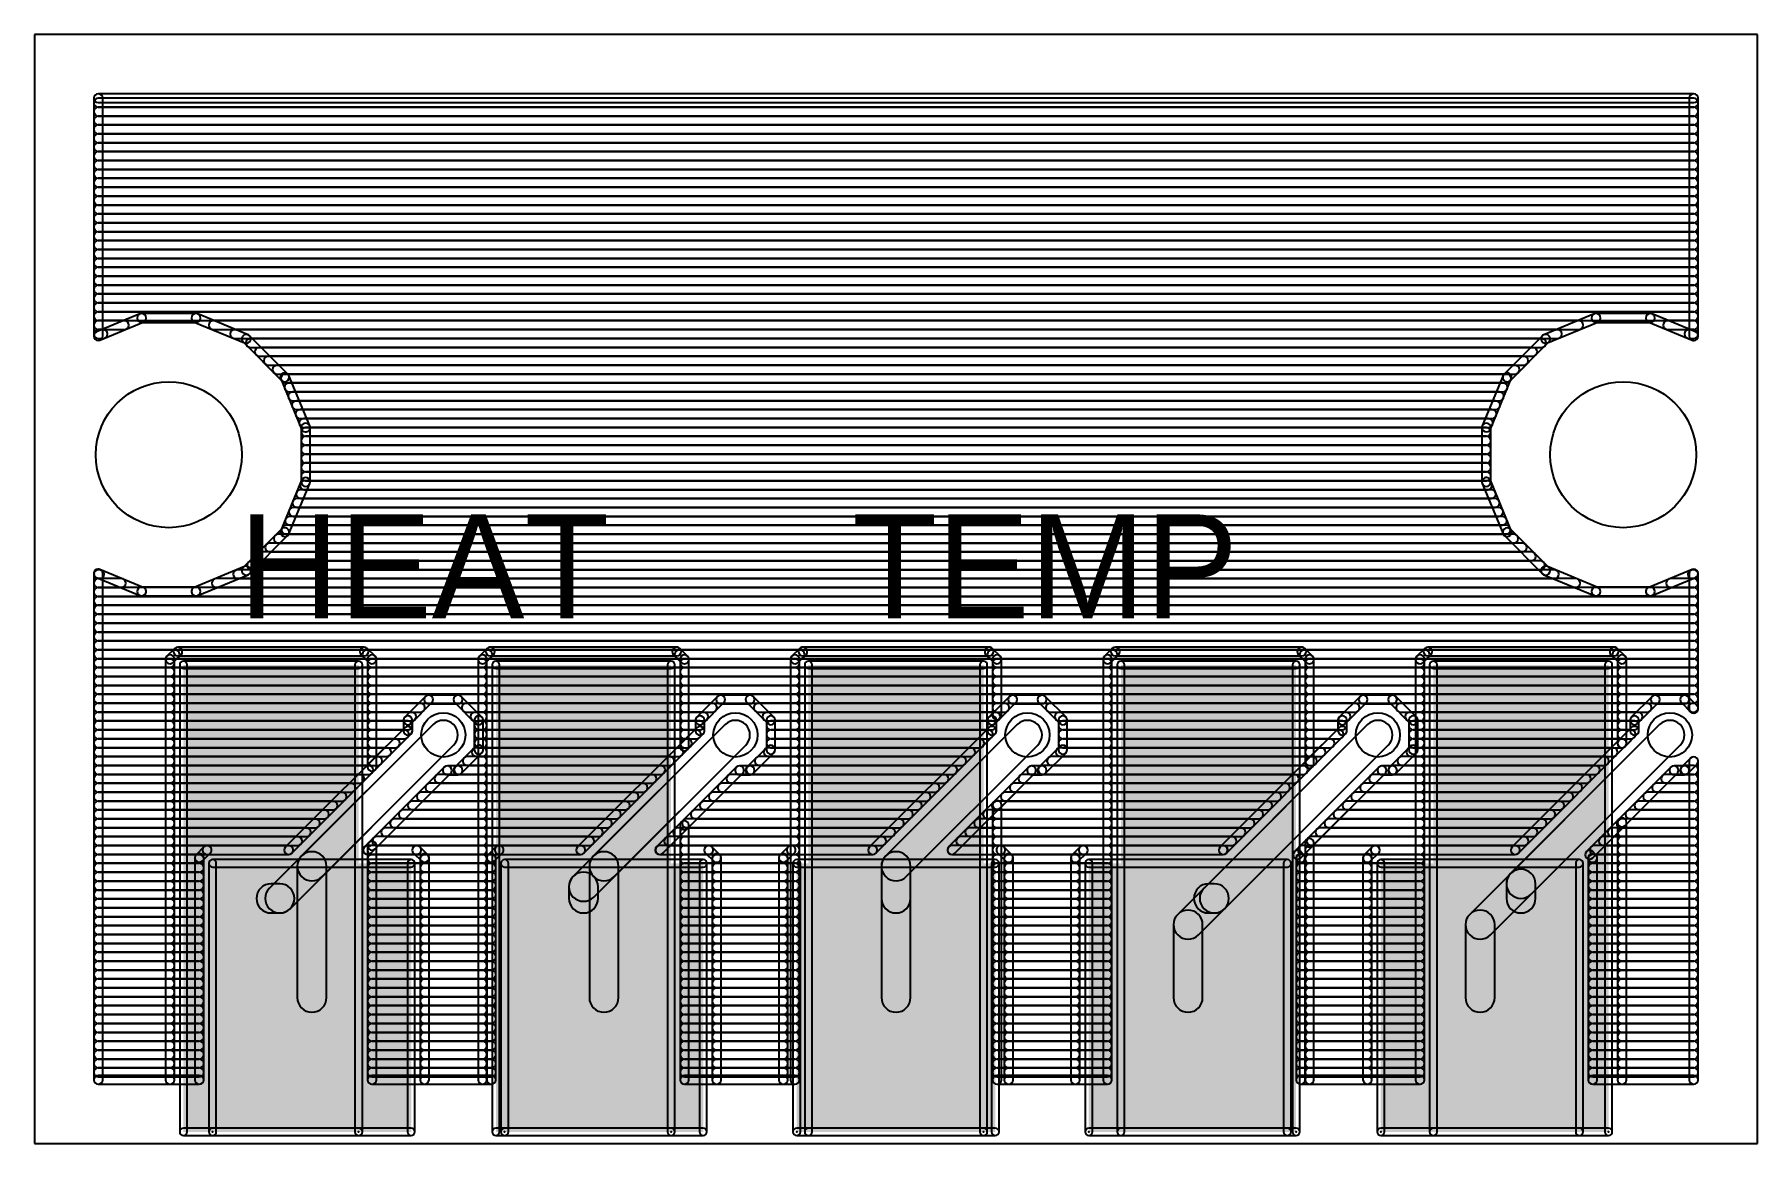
# Model space of a CAD drawing. Extents: x 0 to 29.5, y 0 to 19.
import ezdxf

# ---------------------------------------------------------------- set-up
doc = ezdxf.new("R2010")
doc.units = 0
for name, color, linetype in [('1', 12, 'CONTINUOUS'), ('16', 132, 'CONTINUOUS'), ('18', 110, 'CONTINUOUS'), ('20', 31, 'CONTINUOUS'), ('21', 253, 'CONTINUOUS'), ('22', 253, 'CONTINUOUS'), ('23', 53, 'CONTINUOUS'), ('24', 53, 'CONTINUOUS'), ('25', 253, 'CONTINUOUS')]:
    doc.layers.add(name, color=color, linetype=linetype)

msp = doc.modelspace()

# ---------------------------------------------------------------- texts
at = {"layer": '25'}
for s, p in [('HEAT', (3.5, 9)), ('TEMP', (14, 9))]:
    msp.add_text(s, height=1.778, dxfattribs=at).set_placement(p)

# ---------------------------------------------------------------- blocks, each defined once
blk = doc.blocks.new('RECT')
blk.add_solid([(-0.5, -0.5), (0.5, -0.5), (-0.5, 0.5), (0.5, 0.5)])
blk = doc.blocks.new('ROUNDV')
blk.add_circle((0, 0), 0.5)

# ---------------------------------------------------------------- linework, layer by layer
at = {"layer": '1'}
for points in [[(1.1684, 13.8349), (1.1684, 17.9078, 1), (1.016, 17.9078), (1.016, 13.8349, 1)], [(1.0922, 17.8316), (28.4078, 17.8316, 1), (28.4078, 17.984), (1.0922, 17.984, 1)], [(1.0922, 17.7546), (28.4078, 17.7546, 1), (28.4078, 17.907), (1.0922, 17.907, 1)], [(1.0922, 17.6022), (28.4078, 17.6022, 1), (28.4078, 17.7546), (1.0922, 17.7546, 1)], [(28.3316, 17.9078), (28.3316, 13.8349, 1), (28.484, 13.8349), (28.484, 17.9078, 1)], [(1.0922, 17.4498), (28.4078, 17.4498, 1), (28.4078, 17.6022), (1.0922, 17.6022, 1)], [(1.0922, 17.2974), (28.4078, 17.2974, 1), (28.4078, 17.4498), (1.0922, 17.4498, 1)], [(1.0922, 17.145), (28.4078, 17.145, 1), (28.4078, 17.2974), (1.0922, 17.2974, 1)], [(1.0922, 16.9926), (28.4078, 16.9926, 1), (28.4078, 17.145), (1.0922, 17.145, 1)], [(1.0922, 16.8402), (28.4078, 16.8402, 1), (28.4078, 16.9926), (1.0922, 16.9926, 1)], [(1.0922, 16.6878), (28.4078, 16.6878, 1), (28.4078, 16.8402), (1.0922, 16.8402, 1)], [(1.0922, 16.5354), (28.4078, 16.5354, 1), (28.4078, 16.6878), (1.0922, 16.6878, 1)], [(1.0922, 16.383), (28.4078, 16.383, 1), (28.4078, 16.5354), (1.0922, 16.5354, 1)], [(1.0922, 16.2306), (28.4078, 16.2306, 1), (28.4078, 16.383), (1.0922, 16.383, 1)], [(1.0922, 16.0782), (28.4078, 16.0782, 1), (28.4078, 16.2306), (1.0922, 16.2306, 1)], [(1.0922, 15.9258), (28.4078, 15.9258, 1), (28.4078, 16.0782), (1.0922, 16.0782, 1)], [(1.0922, 15.7734), (28.4078, 15.7734, 1), (28.4078, 15.9258), (1.0922, 15.9258, 1)], [(1.0922, 15.621), (28.4078, 15.621, 1), (28.4078, 15.7734), (1.0922, 15.7734, 1)], [(1.0922, 15.4686), (28.4078, 15.4686, 1), (28.4078, 15.621), (1.0922, 15.621, 1)], [(1.0922, 15.3162), (28.4078, 15.3162, 1), (28.4078, 15.4686), (1.0922, 15.4686, 1)], [(1.0922, 15.1638), (28.4078, 15.1638, 1), (28.4078, 15.3162), (1.0922, 15.3162, 1)], [(1.0922, 15.0114), (28.4078, 15.0114, 1), (28.4078, 15.1638), (1.0922, 15.1638, 1)], [(1.0922, 14.859), (28.4078, 14.859, 1), (28.4078, 15.0114), (1.0922, 15.0114, 1)], [(1.0922, 14.7066), (28.4078, 14.7066, 1), (28.4078, 14.859), (1.0922, 14.859, 1)], [(1.0922, 14.5542), (28.4078, 14.5542, 1), (28.4078, 14.7066), (1.0922, 14.7066, 1)], [(1.0922, 14.4018), (28.4078, 14.4018, 1), (28.4078, 14.5542), (1.0922, 14.5542, 1)], [(1.0922, 14.2494), (28.4078, 14.2494, 1), (28.4078, 14.4018), (1.0922, 14.4018, 1)], [(1.0922, 14.097), (28.4078, 14.097, 1), (28.4078, 14.2494), (1.0922, 14.2494, 1)], [(1.8049, 14.2126), (1.063, 13.9053, 1), (1.1214, 13.7645), (1.8633, 14.0718, 1)], [(2.7659, 14.2184), (1.8341, 14.2184, 1), (1.8341, 14.066), (2.7659, 14.066, 1)], [(3.6559, 13.856), (2.7951, 14.2126, 1), (2.7367, 14.0718), (3.5976, 13.7152, 1)], [(26.7049, 14.2126), (25.8441, 13.856, 1), (25.9024, 13.7152), (26.7633, 14.0718, 1)], [(27.6659, 14.2184), (26.7341, 14.2184, 1), (26.7341, 14.066), (27.6659, 14.066, 1)], [(28.437, 13.9053), (27.6951, 14.2126, 1), (27.6367, 14.0718), (28.3786, 13.7645, 1)], [(1.0922, 13.9446), (1.541, 13.9446, 1), (1.541, 14.097), (1.0922, 14.097, 1)], [(1.0922, 13.7922), (1.1731, 13.7922, 1), (1.1731, 13.9446), (1.0922, 13.9446, 1)], [(3.059, 13.9446), (26.441, 13.9446, 1), (26.441, 14.097), (3.059, 14.097, 1)], [(3.4269, 13.7922), (26.0731, 13.7922, 1), (26.0731, 13.9446), (3.4269, 13.9446, 1)], [(27.959, 13.9446), (28.4078, 13.9446, 1), (28.4078, 14.097), (27.959, 14.097, 1)], [(28.3269, 13.7922), (28.4078, 13.7922, 1), (28.4078, 13.9446), (28.3269, 13.9446, 1)], [(4.3395, 13.1806), (3.6806, 13.8395, 1), (3.5729, 13.7317), (4.2317, 13.0729, 1)], [(3.6964, 13.6398), (25.8036, 13.6398, 1), (25.8036, 13.7922), (3.6964, 13.7922, 1)], [(3.8488, 13.4874), (25.6512, 13.4874, 1), (25.6512, 13.6398), (3.8488, 13.6398, 1)], [(25.8194, 13.8395), (25.1605, 13.1806, 1), (25.2683, 13.0729), (25.9271, 13.7317, 1)], [(4.0012, 13.335), (25.4988, 13.335, 1), (25.4988, 13.4874), (4.0012, 13.4874, 1)], [(4.1536, 13.1826), (25.3464, 13.1826, 1), (25.3464, 13.335), (4.1536, 13.335, 1)], [(4.7126, 12.2951), (4.356, 13.1559, 1), (4.2152, 13.0976), (4.5718, 12.2367, 1)], [(4.294, 13.0302), (25.206, 13.0302, 1), (25.206, 13.1826), (4.294, 13.1826, 1)], [(4.3572, 12.8778), (25.1428, 12.8778, 1), (25.1428, 13.0302), (4.3572, 13.0302, 1)], [(25.144, 13.1559), (24.7874, 12.2951, 1), (24.9282, 12.2367), (25.2848, 13.0976, 1)], [(4.4203, 12.7254), (25.0797, 12.7254, 1), (25.0797, 12.8778), (4.4203, 12.8778, 1)], [(4.4834, 12.573), (25.0166, 12.573, 1), (25.0166, 12.7254), (4.4834, 12.7254, 1)], [(4.5466, 12.4206), (24.9534, 12.4206, 1), (24.9534, 12.573), (4.5466, 12.573, 1)], [(4.6097, 12.2682), (24.8903, 12.2682, 1), (24.8903, 12.4206), (4.6097, 12.4206, 1)], [(4.7184, 11.3341), (4.7184, 12.2659, 1), (4.566, 12.2659), (4.566, 11.3341, 1)], [(4.6422, 12.1158), (24.8578, 12.1158, 1), (24.8578, 12.2682), (4.6422, 12.2682, 1)], [(4.6422, 11.9634), (24.8578, 11.9634, 1), (24.8578, 12.1158), (4.6422, 12.1158, 1)], [(24.7816, 12.2659), (24.7816, 11.3341, 1), (24.934, 11.3341), (24.934, 12.2659, 1)], [(4.6422, 11.811), (24.8578, 11.811, 1), (24.8578, 11.9634), (4.6422, 11.9634, 1)], [(4.6422, 11.6586), (24.8578, 11.6586, 1), (24.8578, 11.811), (4.6422, 11.811, 1)], [(4.6422, 11.5062), (24.8578, 11.5062, 1), (24.8578, 11.6586), (4.6422, 11.6586, 1)], [(4.6422, 11.3538), (24.8578, 11.3538, 1), (24.8578, 11.5062), (4.6422, 11.5062, 1)], [(4.356, 10.4441), (4.7126, 11.3049, 1), (4.5718, 11.3633), (4.2152, 10.5024, 1)], [(4.6188, 11.2014), (24.8812, 11.2014, 1), (24.8812, 11.3538), (4.6188, 11.3538, 1)], [(24.7874, 11.3049), (25.144, 10.4441, 1), (25.2848, 10.5024), (24.9282, 11.3633, 1)], [(4.4925, 10.8966), (25.0075, 10.8966, 1), (25.0075, 11.049), (4.4925, 11.049, 1)], [(4.5557, 11.049), (24.9443, 11.049, 1), (24.9443, 11.2014), (4.5557, 11.2014, 1)], [(4.3663, 10.5918), (25.1337, 10.5918, 1), (25.1337, 10.7442), (4.3663, 10.7442, 1)], [(4.4294, 10.7442), (25.0706, 10.7442, 1), (25.0706, 10.8966), (4.4294, 10.8966, 1)], [(3.6806, 9.7605), (4.3395, 10.4194, 1), (4.2317, 10.5271), (3.5729, 9.8683, 1)], [(4.1756, 10.287), (25.3244, 10.287, 1), (25.3244, 10.4394), (4.1756, 10.4394, 1)], [(4.3032, 10.4394), (25.1968, 10.4394, 1), (25.1968, 10.5918), (4.3032, 10.5918, 1)], [(25.1605, 10.4194), (25.8194, 9.7605, 1), (25.9271, 9.8683), (25.2683, 10.5271, 1)], [(3.8708, 9.9822), (25.6292, 9.9822, 1), (25.6292, 10.1346), (3.8708, 10.1346, 1)], [(4.0232, 10.1346), (25.4768, 10.1346, 1), (25.4768, 10.287), (4.0232, 10.287, 1)], [(1.1684, 1.0922), (1.1684, 9.7651, 1), (1.016, 9.7651), (1.016, 1.0922, 1)], [(1.063, 9.6947), (1.8049, 9.3874, 1), (1.8633, 9.5282), (1.1214, 9.8355, 1)], [(1.0922, 9.6774), (1.12, 9.6774, 1), (1.12, 9.8298), (1.0922, 9.8298, 1)], [(2.7951, 9.3874), (3.6559, 9.744, 1), (3.5976, 9.8848), (2.7367, 9.5282, 1)], [(3.48, 9.6774), (26.02, 9.6774, 1), (26.02, 9.8298), (3.48, 9.8298, 1)], [(3.7184, 9.8298), (25.7816, 9.8298, 1), (25.7816, 9.9822), (3.7184, 9.9822, 1)], [(25.8441, 9.744), (26.7049, 9.3874, 1), (26.7633, 9.5282), (25.9024, 9.8848, 1)], [(27.6951, 9.3874), (28.437, 9.6947, 1), (28.3786, 9.8355), (27.6367, 9.5282, 1)], [(28.38, 9.6774), (28.4078, 9.6774, 1), (28.4078, 9.8298), (28.38, 9.8298, 1)], [(28.3316, 9.7651), (28.3316, 7.4503, 1), (28.484, 7.4503), (28.484, 9.7651, 1)], [(1.0922, 9.525), (1.4879, 9.525, 1), (1.4879, 9.6774), (1.0922, 9.6774, 1)], [(1.0922, 9.3726), (28.4078, 9.3726, 1), (28.4078, 9.525), (1.0922, 9.525, 1)], [(1.8341, 9.3816), (2.7659, 9.3816, 1), (2.7659, 9.534), (1.8341, 9.534, 1)], [(3.1121, 9.525), (26.3879, 9.525, 1), (26.3879, 9.6774), (3.1121, 9.6774, 1)], [(26.7341, 9.3816), (27.6659, 9.3816, 1), (27.6659, 9.534), (26.7341, 9.534, 1)], [(28.0121, 9.525), (28.4078, 9.525, 1), (28.4078, 9.6774), (28.0121, 9.6774, 1)], [(1.0922, 9.2202), (28.4078, 9.2202, 1), (28.4078, 9.3726), (1.0922, 9.3726, 1)], [(1.0922, 9.0678), (28.4078, 9.0678, 1), (28.4078, 9.2202), (1.0922, 9.2202, 1)], [(1.0922, 8.9154), (28.4078, 8.9154, 1), (28.4078, 9.0678), (1.0922, 9.0678, 1)], [(1.0922, 8.763), (28.4078, 8.763, 1), (28.4078, 8.9154), (1.0922, 8.9154, 1)], [(1.0922, 8.6106), (28.4078, 8.6106, 1), (28.4078, 8.763), (1.0922, 8.763, 1)], [(1.0922, 8.4582), (28.4078, 8.4582, 1), (28.4078, 8.6106), (1.0922, 8.6106, 1)], [(1.0922, 8.3058), (2.4087, 8.3058, 1), (2.4087, 8.4582), (1.0922, 8.4582, 1)], [(1.0922, 8.1534), (2.3214, 8.1534, 1), (2.3214, 8.3058), (1.0922, 8.3058, 1)], [(2.4014, 8.4825), (2.2675, 8.3486, 1), (2.3753, 8.2408), (2.5092, 8.3747, 1)], [(2.2452, 8.2947), (2.2452, 1.0922, 1), (2.3976, 1.0922), (2.3976, 8.2947, 1)], [(5.6447, 8.5048), (2.4553, 8.5048, 1), (2.4553, 8.3524), (5.6447, 8.3524, 1)], [(5.8325, 8.3486), (5.6986, 8.4825, 1), (5.5908, 8.3747), (5.7247, 8.2408, 1)], [(5.6913, 8.3058), (7.7587, 8.3058, 1), (7.7587, 8.4582), (5.6913, 8.4582, 1)], [(5.8548, 6.4554), (5.8548, 8.2947, 1), (5.7024, 8.2947), (5.7024, 6.4554, 1)], [(5.7786, 8.1534), (7.6714, 8.1534, 1), (7.6714, 8.3058), (5.7786, 8.3058, 1)], [(7.7514, 8.4825), (7.6175, 8.3486, 1), (7.7253, 8.2408), (7.8592, 8.3747, 1)], [(7.5952, 8.2947), (7.5952, 1.0922, 1), (7.7476, 1.0922), (7.7476, 8.2947, 1)], [(10.9947, 8.5048), (7.8053, 8.5048, 1), (7.8053, 8.3524), (10.9947, 8.3524, 1)], [(11.1825, 8.3486), (11.0486, 8.4825, 1), (10.9408, 8.3747), (11.0747, 8.2408, 1)], [(11.0413, 8.3058), (13.1087, 8.3058, 1), (13.1087, 8.4582), (11.0413, 8.4582, 1)], [(11.2048, 6.8054), (11.2048, 8.2947, 1), (11.0524, 8.2947), (11.0524, 6.8054, 1)], [(11.1286, 8.1534), (13.0214, 8.1534, 1), (13.0214, 8.3058), (11.1286, 8.3058, 1)], [(13.1014, 8.4825), (12.9675, 8.3486, 1), (13.0753, 8.2408), (13.2092, 8.3747, 1)], [(12.9452, 8.2947), (12.9452, 1.0922, 1), (13.0976, 1.0922), (13.0976, 8.2947, 1)], [(16.3447, 8.5048), (13.1553, 8.5048, 1), (13.1553, 8.3524), (16.3447, 8.3524, 1)], [(16.5325, 8.3486), (16.3986, 8.4825, 1), (16.2908, 8.3747), (16.4247, 8.2408, 1)], [(16.3913, 8.3058), (18.4587, 8.3058, 1), (18.4587, 8.4582), (16.3913, 8.4582, 1)], [(16.5548, 7.3367), (16.5548, 8.2947, 1), (16.4024, 8.2947), (16.4024, 7.3367, 1)], [(16.4786, 8.1534), (18.3714, 8.1534, 1), (18.3714, 8.3058), (16.4786, 8.3058, 1)], [(18.4514, 8.4825), (18.3175, 8.3486, 1), (18.4253, 8.2408), (18.5592, 8.3747, 1)], [(18.2952, 8.2947), (18.2952, 1.0922, 1), (18.4476, 1.0922), (18.4476, 8.2947, 1)], [(21.6947, 8.5048), (18.5053, 8.5048, 1), (18.5053, 8.3524), (21.6947, 8.3524, 1)], [(21.8825, 8.3486), (21.7486, 8.4825, 1), (21.6408, 8.3747), (21.7747, 8.2408, 1)], [(21.7413, 8.3058), (23.8087, 8.3058, 1), (23.8087, 8.4582), (21.7413, 8.4582, 1)], [(21.9048, 6.5054), (21.9048, 8.2947, 1), (21.7524, 8.2947), (21.7524, 6.5054, 1)], [(21.8286, 8.1534), (23.7214, 8.1534, 1), (23.7214, 8.3058), (21.8286, 8.3058, 1)], [(23.8014, 8.4825), (23.6675, 8.3486, 1), (23.7753, 8.2408), (23.9092, 8.3747, 1)], [(23.6452, 8.2947), (23.6452, 1.0922, 1), (23.7976, 1.0922), (23.7976, 8.2947, 1)], [(27.0447, 8.5048), (23.8553, 8.5048, 1), (23.8553, 8.3524), (27.0447, 8.3524, 1)], [(27.2325, 8.3486), (27.0986, 8.4825, 1), (26.9908, 8.3747), (27.1247, 8.2408, 1)], [(27.0913, 8.3058), (28.4078, 8.3058, 1), (28.4078, 8.4582), (27.0913, 8.4582, 1)], [(27.2548, 6.8554), (27.2548, 8.2947, 1), (27.1024, 8.2947), (27.1024, 6.8554, 1)], [(27.1786, 8.1534), (28.4078, 8.1534, 1), (28.4078, 8.3058), (27.1786, 8.3058, 1)], [(1.0922, 8.001), (2.3214, 8.001, 1), (2.3214, 8.1534), (1.0922, 8.1534, 1)], [(1.0922, 7.8486), (2.3214, 7.8486, 1), (2.3214, 8.001), (1.0922, 8.001, 1)], [(5.7786, 8.001), (7.6714, 8.001, 1), (7.6714, 8.1534), (5.7786, 8.1534, 1)], [(5.7786, 7.8486), (7.6714, 7.8486, 1), (7.6714, 8.001), (5.7786, 8.001, 1)], [(11.1286, 8.001), (13.0214, 8.001, 1), (13.0214, 8.1534), (11.1286, 8.1534, 1)], [(11.1286, 7.8486), (13.0214, 7.8486, 1), (13.0214, 8.001), (11.1286, 8.001, 1)], [(16.4786, 8.001), (18.3714, 8.001, 1), (18.3714, 8.1534), (16.4786, 8.1534, 1)], [(16.4786, 7.8486), (18.3714, 7.8486, 1), (18.3714, 8.001), (16.4786, 8.001, 1)], [(21.8286, 8.001), (23.7214, 8.001, 1), (23.7214, 8.1534), (21.8286, 8.1534, 1)], [(21.8286, 7.8486), (23.7214, 7.8486, 1), (23.7214, 8.001), (21.8286, 8.001, 1)], [(27.1786, 8.001), (28.4078, 8.001, 1), (28.4078, 8.1534), (27.1786, 8.1534, 1)], [(27.1786, 7.8486), (28.4078, 7.8486, 1), (28.4078, 8.001), (27.1786, 8.001, 1)], [(1.0922, 7.6962), (2.3214, 7.6962, 1), (2.3214, 7.8486), (1.0922, 7.8486, 1)], [(1.0922, 7.5438), (2.3214, 7.5438, 1), (2.3214, 7.6962), (1.0922, 7.6962, 1)], [(5.7786, 7.6962), (7.6714, 7.6962, 1), (7.6714, 7.8486), (5.7786, 7.8486, 1)], [(5.7786, 7.5438), (7.6714, 7.5438, 1), (7.6714, 7.6962), (5.7786, 7.6962, 1)], [(6.6948, 7.6607), (6.3393, 7.3052, 1), (6.4471, 7.1975), (6.8025, 7.5529, 1)], [(7.2513, 7.683), (6.7487, 7.683, 1), (6.7487, 7.5306), (7.2513, 7.5306, 1)], [(7.6607, 7.3052), (7.3052, 7.6607, 1), (7.1975, 7.5529), (7.5529, 7.1975, 1)], [(11.1286, 7.6962), (13.0214, 7.6962, 1), (13.0214, 7.8486), (11.1286, 7.8486, 1)], [(11.1286, 7.5438), (13.0214, 7.5438, 1), (13.0214, 7.6962), (11.1286, 7.6962, 1)], [(11.6948, 7.6607), (11.3393, 7.3052, 1), (11.4471, 7.1975), (11.8025, 7.5529, 1)], [(12.2513, 7.683), (11.7487, 7.683, 1), (11.7487, 7.5306), (12.2513, 7.5306, 1)], [(12.6607, 7.3052), (12.3052, 7.6607, 1), (12.1975, 7.5529), (12.5529, 7.1975, 1)], [(16.4786, 7.6962), (18.3714, 7.6962, 1), (18.3714, 7.8486), (16.4786, 7.8486, 1)], [(16.4786, 7.5438), (18.3714, 7.5438, 1), (18.3714, 7.6962), (16.4786, 7.6962, 1)], [(16.6948, 7.6607), (16.4247, 7.3906, 1), (16.5325, 7.2829), (16.8025, 7.5529, 1)], [(17.2513, 7.683), (16.7487, 7.683, 1), (16.7487, 7.5306), (17.2513, 7.5306, 1)], [(17.6607, 7.3052), (17.3052, 7.6607, 1), (17.1975, 7.5529), (17.5529, 7.1975, 1)], [(21.8286, 7.6962), (23.7214, 7.6962, 1), (23.7214, 7.8486), (21.8286, 7.8486, 1)], [(21.8286, 7.5438), (23.7214, 7.5438, 1), (23.7214, 7.6962), (21.8286, 7.6962, 1)], [(22.6948, 7.6607), (22.3393, 7.3052, 1), (22.4471, 7.1975), (22.8025, 7.5529, 1)], [(23.2513, 7.683), (22.7487, 7.683, 1), (22.7487, 7.5306), (23.2513, 7.5306, 1)], [(23.6607, 7.3052), (23.3052, 7.6607, 1), (23.1975, 7.5529), (23.5529, 7.1975, 1)], [(27.1786, 7.6962), (28.4078, 7.6962, 1), (28.4078, 7.8486), (27.1786, 7.8486, 1)], [(27.1786, 7.5438), (28.4078, 7.5438, 1), (28.4078, 7.6962), (27.1786, 7.6962, 1)], [(27.6948, 7.6607), (27.3393, 7.3052, 1), (27.4471, 7.1975), (27.8025, 7.5529, 1)], [(28.2513, 7.683), (27.7487, 7.683, 1), (27.7487, 7.5306), (28.2513, 7.5306, 1)], [(28.4617, 7.5042), (28.3052, 7.6607, 1), (28.1975, 7.5529), (28.3539, 7.3965, 1)], [(1.0922, 7.3914), (2.3214, 7.3914, 1), (2.3214, 7.5438), (1.0922, 7.5438, 1)], [(1.0922, 7.239), (2.3214, 7.239, 1), (2.3214, 7.3914), (1.0922, 7.3914, 1)], [(5.7786, 7.3914), (6.6095, 7.3914, 1), (6.6095, 7.5438), (5.7786, 7.5438, 1)], [(5.7786, 7.239), (6.4571, 7.239, 1), (6.4571, 7.3914), (5.7786, 7.3914, 1)], [(7.3905, 7.3914), (7.6714, 7.3914, 1), (7.6714, 7.5438), (7.3905, 7.5438, 1)], [(7.5429, 7.239), (7.6714, 7.239, 1), (7.6714, 7.3914), (7.5429, 7.3914, 1)], [(11.1286, 7.3914), (11.6095, 7.3914, 1), (11.6095, 7.5438), (11.1286, 7.5438, 1)], [(11.1286, 7.239), (11.4571, 7.239, 1), (11.4571, 7.3914), (11.1286, 7.3914, 1)], [(12.3905, 7.3914), (13.0214, 7.3914, 1), (13.0214, 7.5438), (12.3905, 7.5438, 1)], [(12.5429, 7.239), (13.0214, 7.239, 1), (13.0214, 7.3914), (12.5429, 7.3914, 1)], [(16.4786, 7.3914), (16.6095, 7.3914, 1), (16.6095, 7.5438), (16.4786, 7.5438, 1)], [(17.3905, 7.3914), (18.3714, 7.3914, 1), (18.3714, 7.5438), (17.3905, 7.5438, 1)], [(17.5429, 7.239), (18.3714, 7.239, 1), (18.3714, 7.3914), (17.5429, 7.3914, 1)], [(21.8286, 7.3914), (22.6095, 7.3914, 1), (22.6095, 7.5438), (21.8286, 7.5438, 1)], [(21.8286, 7.239), (22.4571, 7.239, 1), (22.4571, 7.3914), (21.8286, 7.3914, 1)], [(23.3905, 7.3914), (23.7214, 7.3914, 1), (23.7214, 7.5438), (23.3905, 7.5438, 1)], [(23.5429, 7.239), (23.7214, 7.239, 1), (23.7214, 7.3914), (23.5429, 7.3914, 1)], [(27.1786, 7.3914), (27.6095, 7.3914, 1), (27.6095, 7.5438), (27.1786, 7.5438, 1)], [(27.1786, 7.239), (27.4571, 7.239, 1), (27.4571, 7.3914), (27.1786, 7.3914, 1)], [(28.3905, 7.3914), (28.4078, 7.3914, 1), (28.4078, 7.5438), (28.3905, 7.5438, 1)], [(1.0922, 7.0866), (2.3214, 7.0866, 1), (2.3214, 7.239), (1.0922, 7.239, 1)], [(1.0922, 6.9342), (2.3214, 6.9342, 1), (2.3214, 7.0866), (1.0922, 7.0866, 1)], [(6.8232, 7.1768), (4.0232, 4.3768, 1), (4.3768, 4.0232), (7.1768, 6.8232, 1)], [(5.7786, 7.0866), (6.3932, 7.0866, 1), (6.3932, 7.239), (5.7786, 7.239, 1)], [(6.3393, 7.1239), (5.7247, 6.5093, 1), (5.8325, 6.4016), (6.4471, 7.0162, 1)], [(5.7786, 6.9342), (6.3336, 6.9342, 1), (6.3336, 7.0866), (5.7786, 7.0866, 1)], [(6.317, 7.2513), (6.317, 7.07, 1), (6.4694, 7.07), (6.4694, 7.2513, 1)], [(7.683, 6.7487), (7.683, 7.2513, 1), (7.5306, 7.2513), (7.5306, 6.7487, 1)], [(7.6068, 7.0866), (7.6714, 7.0866, 1), (7.6714, 7.239), (7.6068, 7.239, 1)], [(7.6068, 6.9342), (7.6714, 6.9342, 1), (7.6714, 7.0866), (7.6068, 7.0866, 1)], [(11.8232, 7.1768), (9.2232, 4.5768, 1), (9.5768, 4.2232), (12.1768, 6.8232, 1)], [(11.1286, 7.0866), (11.3932, 7.0866, 1), (11.3932, 7.239), (11.1286, 7.239, 1)], [(11.3393, 7.1239), (11.0747, 6.8593, 1), (11.1825, 6.7516), (11.4471, 7.0162, 1)], [(11.1286, 6.9342), (11.3336, 6.9342, 1), (11.3336, 7.0866), (11.1286, 7.0866, 1)], [(11.317, 7.2513), (11.317, 7.07, 1), (11.4694, 7.07), (11.4694, 7.2513, 1)], [(12.683, 6.7487), (12.683, 7.2513, 1), (12.5306, 7.2513), (12.5306, 6.7487, 1)], [(12.6068, 7.0866), (13.0214, 7.0866, 1), (13.0214, 7.239), (12.6068, 7.239, 1)], [(12.6068, 6.9342), (13.0214, 6.9342, 1), (13.0214, 7.0866), (12.6068, 7.0866, 1)], [(16.8232, 7.1768), (14.5732, 4.9268, 1), (14.9268, 4.5732), (17.1768, 6.8232, 1)], [(17.683, 6.7487), (17.683, 7.2513, 1), (17.5306, 7.2513), (17.5306, 6.7487, 1)], [(17.6068, 7.0866), (18.3714, 7.0866, 1), (18.3714, 7.239), (17.6068, 7.239, 1)], [(17.6068, 6.9342), (18.3714, 6.9342, 1), (18.3714, 7.0866), (17.6068, 7.0866, 1)], [(22.8232, 7.1768), (20.0232, 4.3768, 1), (20.3768, 4.0232), (23.1768, 6.8232, 1)], [(21.8286, 7.0866), (22.3932, 7.0866, 1), (22.3932, 7.239), (21.8286, 7.239, 1)], [(22.3393, 7.1239), (21.7747, 6.5593, 1), (21.8825, 6.4516), (22.4471, 7.0162, 1)], [(21.8286, 6.9342), (22.3336, 6.9342, 1), (22.3336, 7.0866), (21.8286, 7.0866, 1)], [(22.317, 7.2513), (22.317, 7.07, 1), (22.4694, 7.07), (22.4694, 7.2513, 1)], [(23.683, 6.7487), (23.683, 7.2513, 1), (23.5306, 7.2513), (23.5306, 6.7487, 1)], [(23.6068, 7.0866), (23.7214, 7.0866, 1), (23.7214, 7.239), (23.6068, 7.239, 1)], [(23.6068, 6.9342), (23.7214, 6.9342, 1), (23.7214, 7.0866), (23.6068, 7.0866, 1)], [(27.8232, 7.1768), (25.2732, 4.6268, 1), (25.6268, 4.2732), (28.1768, 6.8232, 1)], [(27.1786, 7.0866), (27.3932, 7.0866, 1), (27.3932, 7.239), (27.1786, 7.239, 1)], [(27.3393, 7.1239), (27.1247, 6.9093, 1), (27.2325, 6.8016), (27.4471, 7.0162, 1)], [(27.1786, 6.9342), (27.3336, 6.9342, 1), (27.3336, 7.0866), (27.1786, 7.0866, 1)], [(27.317, 7.2513), (27.317, 7.07, 1), (27.4694, 7.07), (27.4694, 7.2513, 1)], [(1.0922, 6.7818), (2.3214, 6.7818, 1), (2.3214, 6.9342), (1.0922, 6.9342, 1)], [(5.7786, 6.7818), (6.1812, 6.7818, 1), (6.1812, 6.9342), (5.7786, 6.9342, 1)], [(7.3052, 6.3393), (7.6607, 6.6948, 1), (7.5529, 6.8025), (7.1975, 6.4471, 1)], [(7.6068, 6.7818), (7.6714, 6.7818, 1), (7.6714, 6.9342), (7.6068, 6.9342, 1)], [(11.1286, 6.7818), (11.1812, 6.7818, 1), (11.1812, 6.9342), (11.1286, 6.9342, 1)], [(12.3052, 6.3393), (12.6607, 6.6948, 1), (12.5529, 6.8025), (12.1975, 6.4471, 1)], [(12.6068, 6.7818), (13.0214, 6.7818, 1), (13.0214, 6.9342), (12.6068, 6.9342, 1)], [(17.3052, 6.3393), (17.6607, 6.6948, 1), (17.5529, 6.8025), (17.1975, 6.4471, 1)], [(17.6068, 6.7818), (18.3714, 6.7818, 1), (18.3714, 6.9342), (17.6068, 6.9342, 1)], [(21.8286, 6.7818), (22.1812, 6.7818, 1), (22.1812, 6.9342), (21.8286, 6.9342, 1)], [(23.3052, 6.3393), (23.6607, 6.6948, 1), (23.5529, 6.8025), (23.1975, 6.4471, 1)], [(23.6068, 6.7818), (23.7214, 6.7818, 1), (23.7214, 6.9342), (23.6068, 6.9342, 1)], [(27.1786, 6.7818), (27.1812, 6.7818, 1), (27.1812, 6.9342), (27.1786, 6.9342, 1)], [(1.0922, 6.6294), (2.3214, 6.6294, 1), (2.3214, 6.7818), (1.0922, 6.7818, 1)], [(1.0922, 6.477), (2.3214, 6.477, 1), (2.3214, 6.6294), (1.0922, 6.6294, 1)], [(5.7786, 6.6294), (6.0288, 6.6294, 1), (6.0288, 6.7818), (5.7786, 6.7818, 1)], [(5.7786, 6.477), (5.8764, 6.477, 1), (5.8764, 6.6294), (5.7786, 6.6294, 1)], [(7.4113, 6.477), (7.6714, 6.477, 1), (7.6714, 6.6294), (7.4113, 6.6294, 1)], [(7.5637, 6.6294), (7.6714, 6.6294, 1), (7.6714, 6.7818), (7.5637, 6.7818, 1)], [(12.4113, 6.477), (13.0214, 6.477, 1), (13.0214, 6.6294), (12.4113, 6.6294, 1)], [(12.5637, 6.6294), (13.0214, 6.6294, 1), (13.0214, 6.7818), (12.5637, 6.7818, 1)], [(17.4113, 6.477), (18.3714, 6.477, 1), (18.3714, 6.6294), (17.4113, 6.6294, 1)], [(17.5637, 6.6294), (18.3714, 6.6294, 1), (18.3714, 6.7818), (17.5637, 6.7818, 1)], [(21.8286, 6.6294), (22.0288, 6.6294, 1), (22.0288, 6.7818), (21.8286, 6.7818, 1)], [(21.8286, 6.477), (21.8764, 6.477, 1), (21.8764, 6.6294), (21.8286, 6.6294, 1)], [(23.4113, 6.477), (23.7214, 6.477, 1), (23.7214, 6.6294), (23.4113, 6.6294, 1)], [(23.5637, 6.6294), (23.7214, 6.6294, 1), (23.7214, 6.7818), (23.5637, 6.7818, 1)], [(28.3052, 6.3393), (28.4617, 6.4958, 1), (28.3539, 6.6035), (28.1975, 6.4471, 1)], [(28.3316, 6.5497), (28.3316, 1.0922, 1), (28.484, 1.0922), (28.484, 6.5497, 1)], [(1.0922, 6.3246), (2.3214, 6.3246, 1), (2.3214, 6.477), (1.0922, 6.477, 1)], [(1.0922, 6.1722), (2.3214, 6.1722, 1), (2.3214, 6.3246), (1.0922, 6.3246, 1)], [(5.8325, 5.0479), (7.1239, 6.3393, 1), (7.0162, 6.4471), (5.7247, 5.1556, 1)], [(6.9252, 6.1722), (7.6714, 6.1722, 1), (7.6714, 6.3246), (6.9252, 6.3246, 1)], [(7.07, 6.317), (7.2513, 6.317, 1), (7.2513, 6.4694), (7.07, 6.4694, 1)], [(7.2589, 6.3246), (7.6714, 6.3246, 1), (7.6714, 6.477), (7.2589, 6.477, 1)], [(11.1825, 5.3979), (12.1239, 6.3393, 1), (12.0162, 6.4471), (11.0747, 5.5056, 1)], [(11.9252, 6.1722), (13.0214, 6.1722, 1), (13.0214, 6.3246), (11.9252, 6.3246, 1)], [(12.07, 6.317), (12.2513, 6.317, 1), (12.2513, 6.4694), (12.07, 6.4694, 1)], [(12.2589, 6.3246), (13.0214, 6.3246, 1), (13.0214, 6.477), (12.2589, 6.477, 1)], [(16.5325, 5.7479), (17.1239, 6.3393, 1), (17.0162, 6.4471), (16.4247, 5.8556, 1)], [(16.9252, 6.1722), (18.3714, 6.1722, 1), (18.3714, 6.3246), (16.9252, 6.3246, 1)], [(17.07, 6.317), (17.2513, 6.317, 1), (17.2513, 6.4694), (17.07, 6.4694, 1)], [(17.2589, 6.3246), (18.3714, 6.3246, 1), (18.3714, 6.477), (17.2589, 6.477, 1)], [(21.8825, 5.0979), (23.1239, 6.3393, 1), (23.0162, 6.4471), (21.7747, 5.2056, 1)], [(22.9252, 6.1722), (23.7214, 6.1722, 1), (23.7214, 6.3246), (22.9252, 6.3246, 1)], [(23.07, 6.317), (23.2513, 6.317, 1), (23.2513, 6.4694), (23.07, 6.4694, 1)], [(23.2589, 6.3246), (23.7214, 6.3246, 1), (23.7214, 6.477), (23.2589, 6.477, 1)], [(27.2325, 5.4479), (28.1239, 6.3393, 1), (28.0162, 6.4471), (27.1247, 5.5556, 1)], [(27.9252, 6.1722), (28.4078, 6.1722, 1), (28.4078, 6.3246), (27.9252, 6.3246, 1)], [(28.07, 6.317), (28.2513, 6.317, 1), (28.2513, 6.4694), (28.07, 6.4694, 1)], [(28.2589, 6.3246), (28.4078, 6.3246, 1), (28.4078, 6.477), (28.2589, 6.477, 1)], [(1.0922, 6.0198), (2.3214, 6.0198, 1), (2.3214, 6.1722), (1.0922, 6.1722, 1)], [(1.0922, 5.8674), (2.3214, 5.8674, 1), (2.3214, 6.0198), (1.0922, 6.0198, 1)], [(6.6204, 5.8674), (7.6714, 5.8674, 1), (7.6714, 6.0198), (6.6204, 6.0198, 1)], [(6.7728, 6.0198), (7.6714, 6.0198, 1), (7.6714, 6.1722), (6.7728, 6.1722, 1)], [(11.6204, 5.8674), (13.0214, 5.8674, 1), (13.0214, 6.0198), (11.6204, 6.0198, 1)], [(11.7728, 6.0198), (13.0214, 6.0198, 1), (13.0214, 6.1722), (11.7728, 6.1722, 1)], [(16.6204, 5.8674), (18.3714, 5.8674, 1), (18.3714, 6.0198), (16.6204, 6.0198, 1)], [(16.7728, 6.0198), (18.3714, 6.0198, 1), (18.3714, 6.1722), (16.7728, 6.1722, 1)], [(22.6204, 5.8674), (23.7214, 5.8674, 1), (23.7214, 6.0198), (22.6204, 6.0198, 1)], [(22.7728, 6.0198), (23.7214, 6.0198, 1), (23.7214, 6.1722), (22.7728, 6.1722, 1)], [(27.6204, 5.8674), (28.4078, 5.8674, 1), (28.4078, 6.0198), (27.6204, 6.0198, 1)], [(27.7728, 6.0198), (28.4078, 6.0198, 1), (28.4078, 6.1722), (27.7728, 6.1722, 1)], [(1.0922, 5.715), (2.3214, 5.715, 1), (2.3214, 5.8674), (1.0922, 5.8674, 1)], [(1.0922, 5.5626), (2.3214, 5.5626, 1), (2.3214, 5.715), (1.0922, 5.715, 1)], [(6.3156, 5.5626), (7.6714, 5.5626, 1), (7.6714, 5.715), (6.3156, 5.715, 1)], [(6.468, 5.715), (7.6714, 5.715, 1), (7.6714, 5.8674), (6.468, 5.8674, 1)], [(11.3156, 5.5626), (13.0214, 5.5626, 1), (13.0214, 5.715), (11.3156, 5.715, 1)], [(11.468, 5.715), (13.0214, 5.715, 1), (13.0214, 5.8674), (11.468, 5.8674, 1)], [(16.5548, 1.0922), (16.5548, 5.8018, 1), (16.4024, 5.8018), (16.4024, 1.0922, 1)], [(16.4786, 5.715), (18.3714, 5.715, 1), (18.3714, 5.8674), (16.4786, 5.8674, 1)], [(16.4786, 5.5626), (18.3714, 5.5626, 1), (18.3714, 5.715), (16.4786, 5.715, 1)], [(22.3156, 5.5626), (23.7214, 5.5626, 1), (23.7214, 5.715), (22.3156, 5.715, 1)], [(22.468, 5.715), (23.7214, 5.715, 1), (23.7214, 5.8674), (22.468, 5.8674, 1)], [(27.3156, 5.5626), (28.4078, 5.5626, 1), (28.4078, 5.715), (27.3156, 5.715, 1)], [(27.468, 5.715), (28.4078, 5.715, 1), (28.4078, 5.8674), (27.468, 5.8674, 1)], [(1.0922, 5.4102), (2.3214, 5.4102, 1), (2.3214, 5.5626), (1.0922, 5.5626, 1)], [(1.0922, 5.2578), (2.3214, 5.2578, 1), (2.3214, 5.4102), (1.0922, 5.4102, 1)], [(6.0108, 5.2578), (7.6714, 5.2578, 1), (7.6714, 5.4102), (6.0108, 5.4102, 1)], [(6.1632, 5.4102), (7.6714, 5.4102, 1), (7.6714, 5.5626), (6.1632, 5.5626, 1)], [(11.2048, 1.0922), (11.2048, 5.4518, 1), (11.0524, 5.4518), (11.0524, 1.0922, 1)], [(11.1286, 5.2578), (13.0214, 5.2578, 1), (13.0214, 5.4102), (11.1286, 5.4102, 1)], [(11.1632, 5.4102), (13.0214, 5.4102, 1), (13.0214, 5.5626), (11.1632, 5.5626, 1)], [(16.4786, 5.4102), (18.3714, 5.4102, 1), (18.3714, 5.5626), (16.4786, 5.5626, 1)], [(16.4786, 5.2578), (18.3714, 5.2578, 1), (18.3714, 5.4102), (16.4786, 5.4102, 1)], [(22.0108, 5.2578), (23.7214, 5.2578, 1), (23.7214, 5.4102), (22.0108, 5.4102, 1)], [(22.1632, 5.4102), (23.7214, 5.4102, 1), (23.7214, 5.5626), (22.1632, 5.5626, 1)], [(27.2548, 1.0922), (27.2548, 5.5018, 1), (27.1024, 5.5018), (27.1024, 1.0922, 1)], [(27.1786, 5.4102), (28.4078, 5.4102, 1), (28.4078, 5.5626), (27.1786, 5.5626, 1)], [(27.1786, 5.2578), (28.4078, 5.2578, 1), (28.4078, 5.4102), (27.1786, 5.4102, 1)], [(1.0922, 5.1054), (2.3214, 5.1054, 1), (2.3214, 5.2578), (1.0922, 5.2578, 1)], [(1.0922, 4.953), (2.3214, 4.953, 1), (2.3214, 5.1054), (1.0922, 5.1054, 1)], [(5.8548, 1.0922), (5.8548, 5.1018, 1), (5.7024, 5.1018), (5.7024, 1.0922, 1)], [(5.7786, 4.953), (7.6714, 4.953, 1), (7.6714, 5.1054), (5.7786, 5.1054, 1)], [(5.8584, 5.1054), (7.6714, 5.1054, 1), (7.6714, 5.2578), (5.8584, 5.2578, 1)], [(11.1286, 5.1054), (13.0214, 5.1054, 1), (13.0214, 5.2578), (11.1286, 5.2578, 1)], [(11.1286, 4.953), (13.0214, 4.953, 1), (13.0214, 5.1054), (11.1286, 5.1054, 1)], [(16.4786, 5.1054), (18.3714, 5.1054, 1), (18.3714, 5.2578), (16.4786, 5.2578, 1)], [(16.4786, 4.953), (18.3714, 4.953, 1), (18.3714, 5.1054), (16.4786, 5.1054, 1)], [(21.9048, 1.0922), (21.9048, 5.1518, 1), (21.7524, 5.1518), (21.7524, 1.0922, 1)], [(21.8286, 4.953), (23.7214, 4.953, 1), (23.7214, 5.1054), (21.8286, 5.1054, 1)], [(21.8584, 5.1054), (23.7214, 5.1054, 1), (23.7214, 5.2578), (21.8584, 5.2578, 1)], [(27.1786, 5.1054), (28.4078, 5.1054, 1), (28.4078, 5.2578), (27.1786, 5.2578, 1)], [(27.1786, 4.953), (28.4078, 4.953, 1), (28.4078, 5.1054), (27.1786, 5.1054, 1)], [(1.0922, 4.8006), (2.3214, 4.8006, 1), (2.3214, 4.953), (1.0922, 4.953, 1)], [(1.0922, 4.6482), (2.3214, 4.6482, 1), (2.3214, 4.8006), (1.0922, 4.8006, 1)], [(5.7786, 4.8006), (7.6714, 4.8006, 1), (7.6714, 4.953), (5.7786, 4.953, 1)], [(5.7786, 4.6482), (7.6714, 4.6482, 1), (7.6714, 4.8006), (5.7786, 4.8006, 1)], [(11.1286, 4.8006), (13.0214, 4.8006, 1), (13.0214, 4.953), (11.1286, 4.953, 1)], [(11.1286, 4.6482), (13.0214, 4.6482, 1), (13.0214, 4.8006), (11.1286, 4.8006, 1)], [(14.5, 4.75), (14.5, 4.2, 1), (15, 4.2), (15, 4.75, 1)], [(16.4786, 4.8006), (18.3714, 4.8006, 1), (18.3714, 4.953), (16.4786, 4.953, 1)], [(16.4786, 4.6482), (18.3714, 4.6482, 1), (18.3714, 4.8006), (16.4786, 4.8006, 1)], [(21.8286, 4.8006), (23.7214, 4.8006, 1), (23.7214, 4.953), (21.8286, 4.953, 1)], [(21.8286, 4.6482), (23.7214, 4.6482, 1), (23.7214, 4.8006), (21.8286, 4.8006, 1)], [(27.1786, 4.8006), (28.4078, 4.8006, 1), (28.4078, 4.953), (27.1786, 4.953, 1)], [(27.1786, 4.6482), (28.4078, 4.6482, 1), (28.4078, 4.8006), (27.1786, 4.8006, 1)], [(1.0922, 4.4958), (2.3214, 4.4958, 1), (2.3214, 4.6482), (1.0922, 4.6482, 1)], [(1.0922, 4.3434), (2.3214, 4.3434, 1), (2.3214, 4.4958), (1.0922, 4.4958, 1)], [(4.2, 4.45), (4.05, 4.45, 1), (4.05, 3.95), (4.2, 3.95, 1)], [(5.7786, 4.4958), (7.6714, 4.4958, 1), (7.6714, 4.6482), (5.7786, 4.6482, 1)], [(5.7786, 4.3434), (7.6714, 4.3434, 1), (7.6714, 4.4958), (5.7786, 4.4958, 1)], [(9.15, 4.4), (9.15, 4.2, 1), (9.65, 4.2), (9.65, 4.4, 1)], [(11.1286, 4.4958), (13.0214, 4.4958, 1), (13.0214, 4.6482), (11.1286, 4.6482, 1)], [(11.1286, 4.3434), (13.0214, 4.3434, 1), (13.0214, 4.4958), (11.1286, 4.4958, 1)], [(16.4786, 4.4958), (18.3714, 4.4958, 1), (18.3714, 4.6482), (16.4786, 4.6482, 1)], [(16.4786, 4.3434), (18.3714, 4.3434, 1), (18.3714, 4.4958), (16.4786, 4.4958, 1)], [(20.2, 4.45), (20.1, 4.45, 1), (20.1, 3.95), (20.2, 3.95, 1)], [(21.8286, 4.4958), (23.7214, 4.4958, 1), (23.7214, 4.6482), (21.8286, 4.6482, 1)], [(21.8286, 4.3434), (23.7214, 4.3434, 1), (23.7214, 4.4958), (21.8286, 4.4958, 1)], [(25.2, 4.45), (25.2, 4.2, 1), (25.7, 4.2), (25.7, 4.45, 1)], [(27.1786, 4.4958), (28.4078, 4.4958, 1), (28.4078, 4.6482), (27.1786, 4.6482, 1)], [(27.1786, 4.3434), (28.4078, 4.3434, 1), (28.4078, 4.4958), (27.1786, 4.4958, 1)], [(1.0922, 4.191), (2.3214, 4.191, 1), (2.3214, 4.3434), (1.0922, 4.3434, 1)], [(1.0922, 4.0386), (2.3214, 4.0386, 1), (2.3214, 4.191), (1.0922, 4.191, 1)], [(5.7786, 4.191), (7.6714, 4.191, 1), (7.6714, 4.3434), (5.7786, 4.3434, 1)], [(5.7786, 4.0386), (7.6714, 4.0386, 1), (7.6714, 4.191), (5.7786, 4.191, 1)], [(11.1286, 4.191), (13.0214, 4.191, 1), (13.0214, 4.3434), (11.1286, 4.3434, 1)], [(11.1286, 4.0386), (13.0214, 4.0386, 1), (13.0214, 4.191), (11.1286, 4.191, 1)], [(16.4786, 4.191), (18.3714, 4.191, 1), (18.3714, 4.3434), (16.4786, 4.3434, 1)], [(16.4786, 4.0386), (18.3714, 4.0386, 1), (18.3714, 4.191), (16.4786, 4.191, 1)], [(21.8286, 4.191), (23.7214, 4.191, 1), (23.7214, 4.3434), (21.8286, 4.3434, 1)], [(21.8286, 4.0386), (23.7214, 4.0386, 1), (23.7214, 4.191), (21.8286, 4.191, 1)], [(27.1786, 4.191), (28.4078, 4.191, 1), (28.4078, 4.3434), (27.1786, 4.3434, 1)], [(27.1786, 4.0386), (28.4078, 4.0386, 1), (28.4078, 4.191), (27.1786, 4.191, 1)], [(1.0922, 3.8862), (2.3214, 3.8862, 1), (2.3214, 4.0386), (1.0922, 4.0386, 1)], [(1.0922, 3.7338), (2.3214, 3.7338, 1), (2.3214, 3.8862), (1.0922, 3.8862, 1)], [(5.7786, 3.8862), (7.6714, 3.8862, 1), (7.6714, 4.0386), (5.7786, 4.0386, 1)], [(5.7786, 3.7338), (7.6714, 3.7338, 1), (7.6714, 3.8862), (5.7786, 3.8862, 1)], [(11.1286, 3.8862), (13.0214, 3.8862, 1), (13.0214, 4.0386), (11.1286, 4.0386, 1)], [(11.1286, 3.7338), (13.0214, 3.7338, 1), (13.0214, 3.8862), (11.1286, 3.8862, 1)], [(16.4786, 3.8862), (18.3714, 3.8862, 1), (18.3714, 4.0386), (16.4786, 4.0386, 1)], [(16.4786, 3.7338), (18.3714, 3.7338, 1), (18.3714, 3.8862), (16.4786, 3.8862, 1)], [(21.8286, 3.8862), (23.7214, 3.8862, 1), (23.7214, 4.0386), (21.8286, 4.0386, 1)], [(21.8286, 3.7338), (23.7214, 3.7338, 1), (23.7214, 3.8862), (21.8286, 3.8862, 1)], [(27.1786, 3.8862), (28.4078, 3.8862, 1), (28.4078, 4.0386), (27.1786, 4.0386, 1)], [(27.1786, 3.7338), (28.4078, 3.7338, 1), (28.4078, 3.8862), (27.1786, 3.8862, 1)], [(1.0922, 3.5814), (2.3214, 3.5814, 1), (2.3214, 3.7338), (1.0922, 3.7338, 1)], [(1.0922, 3.429), (2.3214, 3.429, 1), (2.3214, 3.5814), (1.0922, 3.5814, 1)], [(5.7786, 3.5814), (7.6714, 3.5814, 1), (7.6714, 3.7338), (5.7786, 3.7338, 1)], [(5.7786, 3.429), (7.6714, 3.429, 1), (7.6714, 3.5814), (5.7786, 3.5814, 1)], [(11.1286, 3.5814), (13.0214, 3.5814, 1), (13.0214, 3.7338), (11.1286, 3.7338, 1)], [(11.1286, 3.429), (13.0214, 3.429, 1), (13.0214, 3.5814), (11.1286, 3.5814, 1)], [(16.4786, 3.5814), (18.3714, 3.5814, 1), (18.3714, 3.7338), (16.4786, 3.7338, 1)], [(16.4786, 3.429), (18.3714, 3.429, 1), (18.3714, 3.5814), (16.4786, 3.5814, 1)], [(21.8286, 3.5814), (23.7214, 3.5814, 1), (23.7214, 3.7338), (21.8286, 3.7338, 1)], [(21.8286, 3.429), (23.7214, 3.429, 1), (23.7214, 3.5814), (21.8286, 3.5814, 1)], [(27.1786, 3.5814), (28.4078, 3.5814, 1), (28.4078, 3.7338), (27.1786, 3.7338, 1)], [(27.1786, 3.429), (28.4078, 3.429, 1), (28.4078, 3.5814), (27.1786, 3.5814, 1)], [(1.0922, 3.2766), (2.3214, 3.2766, 1), (2.3214, 3.429), (1.0922, 3.429, 1)], [(1.0922, 3.1242), (2.3214, 3.1242, 1), (2.3214, 3.2766), (1.0922, 3.2766, 1)], [(5.7786, 3.2766), (7.6714, 3.2766, 1), (7.6714, 3.429), (5.7786, 3.429, 1)], [(5.7786, 3.1242), (7.6714, 3.1242, 1), (7.6714, 3.2766), (5.7786, 3.2766, 1)], [(11.1286, 3.2766), (13.0214, 3.2766, 1), (13.0214, 3.429), (11.1286, 3.429, 1)], [(11.1286, 3.1242), (13.0214, 3.1242, 1), (13.0214, 3.2766), (11.1286, 3.2766, 1)], [(16.4786, 3.2766), (18.3714, 3.2766, 1), (18.3714, 3.429), (16.4786, 3.429, 1)], [(16.4786, 3.1242), (18.3714, 3.1242, 1), (18.3714, 3.2766), (16.4786, 3.2766, 1)], [(21.8286, 3.2766), (23.7214, 3.2766, 1), (23.7214, 3.429), (21.8286, 3.429, 1)], [(21.8286, 3.1242), (23.7214, 3.1242, 1), (23.7214, 3.2766), (21.8286, 3.2766, 1)], [(27.1786, 3.2766), (28.4078, 3.2766, 1), (28.4078, 3.429), (27.1786, 3.429, 1)], [(27.1786, 3.1242), (28.4078, 3.1242, 1), (28.4078, 3.2766), (27.1786, 3.2766, 1)], [(1.0922, 2.9718), (2.3214, 2.9718, 1), (2.3214, 3.1242), (1.0922, 3.1242, 1)], [(1.0922, 2.8194), (2.3214, 2.8194, 1), (2.3214, 2.9718), (1.0922, 2.9718, 1)], [(5.7786, 2.9718), (7.6714, 2.9718, 1), (7.6714, 3.1242), (5.7786, 3.1242, 1)], [(5.7786, 2.8194), (7.6714, 2.8194, 1), (7.6714, 2.9718), (5.7786, 2.9718, 1)], [(11.1286, 2.9718), (13.0214, 2.9718, 1), (13.0214, 3.1242), (11.1286, 3.1242, 1)], [(11.1286, 2.8194), (13.0214, 2.8194, 1), (13.0214, 2.9718), (11.1286, 2.9718, 1)], [(16.4786, 2.9718), (18.3714, 2.9718, 1), (18.3714, 3.1242), (16.4786, 3.1242, 1)], [(16.4786, 2.8194), (18.3714, 2.8194, 1), (18.3714, 2.9718), (16.4786, 2.9718, 1)], [(21.8286, 2.9718), (23.7214, 2.9718, 1), (23.7214, 3.1242), (21.8286, 3.1242, 1)], [(21.8286, 2.8194), (23.7214, 2.8194, 1), (23.7214, 2.9718), (21.8286, 2.9718, 1)], [(27.1786, 2.9718), (28.4078, 2.9718, 1), (28.4078, 3.1242), (27.1786, 3.1242, 1)], [(27.1786, 2.8194), (28.4078, 2.8194, 1), (28.4078, 2.9718), (27.1786, 2.9718, 1)], [(1.0922, 2.667), (2.3214, 2.667, 1), (2.3214, 2.8194), (1.0922, 2.8194, 1)], [(1.0922, 2.5146), (2.3214, 2.5146, 1), (2.3214, 2.667), (1.0922, 2.667, 1)], [(5.7786, 2.667), (7.6714, 2.667, 1), (7.6714, 2.8194), (5.7786, 2.8194, 1)], [(5.7786, 2.5146), (7.6714, 2.5146, 1), (7.6714, 2.667), (5.7786, 2.667, 1)], [(11.1286, 2.667), (13.0214, 2.667, 1), (13.0214, 2.8194), (11.1286, 2.8194, 1)], [(11.1286, 2.5146), (13.0214, 2.5146, 1), (13.0214, 2.667), (11.1286, 2.667, 1)], [(16.4786, 2.667), (18.3714, 2.667, 1), (18.3714, 2.8194), (16.4786, 2.8194, 1)], [(16.4786, 2.5146), (18.3714, 2.5146, 1), (18.3714, 2.667), (16.4786, 2.667, 1)], [(21.8286, 2.667), (23.7214, 2.667, 1), (23.7214, 2.8194), (21.8286, 2.8194, 1)], [(21.8286, 2.5146), (23.7214, 2.5146, 1), (23.7214, 2.667), (21.8286, 2.667, 1)], [(27.1786, 2.667), (28.4078, 2.667, 1), (28.4078, 2.8194), (27.1786, 2.8194, 1)], [(27.1786, 2.5146), (28.4078, 2.5146, 1), (28.4078, 2.667), (27.1786, 2.667, 1)], [(1.0922, 2.3622), (2.3214, 2.3622, 1), (2.3214, 2.5146), (1.0922, 2.5146, 1)], [(1.0922, 2.2098), (2.3214, 2.2098, 1), (2.3214, 2.3622), (1.0922, 2.3622, 1)], [(5.7786, 2.3622), (7.6714, 2.3622, 1), (7.6714, 2.5146), (5.7786, 2.5146, 1)], [(5.7786, 2.2098), (7.6714, 2.2098, 1), (7.6714, 2.3622), (5.7786, 2.3622, 1)], [(11.1286, 2.3622), (13.0214, 2.3622, 1), (13.0214, 2.5146), (11.1286, 2.5146, 1)], [(11.1286, 2.2098), (13.0214, 2.2098, 1), (13.0214, 2.3622), (11.1286, 2.3622, 1)], [(16.4786, 2.3622), (18.3714, 2.3622, 1), (18.3714, 2.5146), (16.4786, 2.5146, 1)], [(16.4786, 2.2098), (18.3714, 2.2098, 1), (18.3714, 2.3622), (16.4786, 2.3622, 1)], [(21.8286, 2.3622), (23.7214, 2.3622, 1), (23.7214, 2.5146), (21.8286, 2.5146, 1)], [(21.8286, 2.2098), (23.7214, 2.2098, 1), (23.7214, 2.3622), (21.8286, 2.3622, 1)], [(27.1786, 2.3622), (28.4078, 2.3622, 1), (28.4078, 2.5146), (27.1786, 2.5146, 1)], [(27.1786, 2.2098), (28.4078, 2.2098, 1), (28.4078, 2.3622), (27.1786, 2.3622, 1)], [(1.0922, 2.0574), (2.3214, 2.0574, 1), (2.3214, 2.2098), (1.0922, 2.2098, 1)], [(5.7786, 2.0574), (7.6714, 2.0574, 1), (7.6714, 2.2098), (5.7786, 2.2098, 1)], [(11.1286, 2.0574), (13.0214, 2.0574, 1), (13.0214, 2.2098), (11.1286, 2.2098, 1)], [(16.4786, 2.0574), (18.3714, 2.0574, 1), (18.3714, 2.2098), (16.4786, 2.2098, 1)], [(21.8286, 2.0574), (23.7214, 2.0574, 1), (23.7214, 2.2098), (21.8286, 2.2098, 1)], [(27.1786, 2.0574), (28.4078, 2.0574, 1), (28.4078, 2.2098), (27.1786, 2.2098, 1)], [(1.0922, 1.905), (2.3214, 1.905, 1), (2.3214, 2.0574), (1.0922, 2.0574, 1)], [(1.0922, 1.7526), (2.3214, 1.7526, 1), (2.3214, 1.905), (1.0922, 1.905, 1)], [(5.7786, 1.905), (7.6714, 1.905, 1), (7.6714, 2.0574), (5.7786, 2.0574, 1)], [(5.7786, 1.7526), (7.6714, 1.7526, 1), (7.6714, 1.905), (5.7786, 1.905, 1)], [(11.1286, 1.905), (13.0214, 1.905, 1), (13.0214, 2.0574), (11.1286, 2.0574, 1)], [(11.1286, 1.7526), (13.0214, 1.7526, 1), (13.0214, 1.905), (11.1286, 1.905, 1)], [(16.4786, 1.905), (18.3714, 1.905, 1), (18.3714, 2.0574), (16.4786, 2.0574, 1)], [(16.4786, 1.7526), (18.3714, 1.7526, 1), (18.3714, 1.905), (16.4786, 1.905, 1)], [(21.8286, 1.905), (23.7214, 1.905, 1), (23.7214, 2.0574), (21.8286, 2.0574, 1)], [(21.8286, 1.7526), (23.7214, 1.7526, 1), (23.7214, 1.905), (21.8286, 1.905, 1)], [(27.1786, 1.905), (28.4078, 1.905, 1), (28.4078, 2.0574), (27.1786, 2.0574, 1)], [(27.1786, 1.7526), (28.4078, 1.7526, 1), (28.4078, 1.905), (27.1786, 1.905, 1)], [(1.0922, 1.6002), (2.3214, 1.6002, 1), (2.3214, 1.7526), (1.0922, 1.7526, 1)], [(1.0922, 1.4478), (2.3214, 1.4478, 1), (2.3214, 1.6002), (1.0922, 1.6002, 1)], [(5.7786, 1.6002), (7.6714, 1.6002, 1), (7.6714, 1.7526), (5.7786, 1.7526, 1)], [(5.7786, 1.4478), (7.6714, 1.4478, 1), (7.6714, 1.6002), (5.7786, 1.6002, 1)], [(11.1286, 1.6002), (13.0214, 1.6002, 1), (13.0214, 1.7526), (11.1286, 1.7526, 1)], [(11.1286, 1.4478), (13.0214, 1.4478, 1), (13.0214, 1.6002), (11.1286, 1.6002, 1)], [(16.4786, 1.6002), (18.3714, 1.6002, 1), (18.3714, 1.7526), (16.4786, 1.7526, 1)], [(16.4786, 1.4478), (18.3714, 1.4478, 1), (18.3714, 1.6002), (16.4786, 1.6002, 1)], [(21.8286, 1.6002), (23.7214, 1.6002, 1), (23.7214, 1.7526), (21.8286, 1.7526, 1)], [(21.8286, 1.4478), (23.7214, 1.4478, 1), (23.7214, 1.6002), (21.8286, 1.6002, 1)], [(27.1786, 1.6002), (28.4078, 1.6002, 1), (28.4078, 1.7526), (27.1786, 1.7526, 1)], [(27.1786, 1.4478), (28.4078, 1.4478, 1), (28.4078, 1.6002), (27.1786, 1.6002, 1)], [(1.0922, 1.2954), (2.3214, 1.2954, 1), (2.3214, 1.4478), (1.0922, 1.4478, 1)], [(1.0922, 1.143), (2.3214, 1.143, 1), (2.3214, 1.2954), (1.0922, 1.2954, 1)], [(5.7786, 1.2954), (7.6714, 1.2954, 1), (7.6714, 1.4478), (5.7786, 1.4478, 1)], [(5.7786, 1.143), (7.6714, 1.143, 1), (7.6714, 1.2954), (5.7786, 1.2954, 1)], [(11.1286, 1.2954), (13.0214, 1.2954, 1), (13.0214, 1.4478), (11.1286, 1.4478, 1)], [(11.1286, 1.143), (13.0214, 1.143, 1), (13.0214, 1.2954), (11.1286, 1.2954, 1)], [(16.4786, 1.2954), (18.3714, 1.2954, 1), (18.3714, 1.4478), (16.4786, 1.4478, 1)], [(16.4786, 1.143), (18.3714, 1.143, 1), (18.3714, 1.2954), (16.4786, 1.2954, 1)], [(21.8286, 1.2954), (23.7214, 1.2954, 1), (23.7214, 1.4478), (21.8286, 1.4478, 1)], [(21.8286, 1.143), (23.7214, 1.143, 1), (23.7214, 1.2954), (21.8286, 1.2954, 1)], [(27.1786, 1.2954), (28.4078, 1.2954, 1), (28.4078, 1.4478), (27.1786, 1.4478, 1)], [(27.1786, 1.143), (28.4078, 1.143, 1), (28.4078, 1.2954), (27.1786, 1.2954, 1)], [(2.3214, 1.1684), (1.0922, 1.1684, 1), (1.0922, 1.016), (2.3214, 1.016, 1)], [(7.6714, 1.1684), (5.7786, 1.1684, 1), (5.7786, 1.016), (7.6714, 1.016, 1)], [(13.0214, 1.1684), (11.1286, 1.1684, 1), (11.1286, 1.016), (13.0214, 1.016, 1)], [(18.3714, 1.1684), (16.4786, 1.1684, 1), (16.4786, 1.016), (18.3714, 1.016, 1)], [(23.7214, 1.1684), (21.8286, 1.1684, 1), (21.8286, 1.016), (23.7214, 1.016, 1)], [(28.4078, 1.1684), (27.1786, 1.1684, 1), (27.1786, 1.016), (28.4078, 1.016, 1)]]:
    msp.add_lwpolyline(points, format="xyb", close=True, dxfattribs=at)
at = {"layer": '16'}
for points in [[(1.1684, 13.8349), (1.1684, 17.9078, 1), (1.016, 17.9078), (1.016, 13.8349, 1)], [(1.0922, 17.8316), (28.4078, 17.8316, 1), (28.4078, 17.984), (1.0922, 17.984, 1)], [(1.0922, 17.7546), (28.4078, 17.7546, 1), (28.4078, 17.907), (1.0922, 17.907, 1)], [(1.0922, 17.6022), (28.4078, 17.6022, 1), (28.4078, 17.7546), (1.0922, 17.7546, 1)], [(28.3316, 17.9078), (28.3316, 13.8349, 1), (28.484, 13.8349), (28.484, 17.9078, 1)], [(1.0922, 17.4498), (28.4078, 17.4498, 1), (28.4078, 17.6022), (1.0922, 17.6022, 1)], [(1.0922, 17.2974), (28.4078, 17.2974, 1), (28.4078, 17.4498), (1.0922, 17.4498, 1)], [(1.0922, 17.145), (28.4078, 17.145, 1), (28.4078, 17.2974), (1.0922, 17.2974, 1)], [(1.0922, 16.9926), (28.4078, 16.9926, 1), (28.4078, 17.145), (1.0922, 17.145, 1)], [(1.0922, 16.8402), (28.4078, 16.8402, 1), (28.4078, 16.9926), (1.0922, 16.9926, 1)], [(1.0922, 16.6878), (28.4078, 16.6878, 1), (28.4078, 16.8402), (1.0922, 16.8402, 1)], [(1.0922, 16.5354), (28.4078, 16.5354, 1), (28.4078, 16.6878), (1.0922, 16.6878, 1)], [(1.0922, 16.383), (28.4078, 16.383, 1), (28.4078, 16.5354), (1.0922, 16.5354, 1)], [(1.0922, 16.2306), (28.4078, 16.2306, 1), (28.4078, 16.383), (1.0922, 16.383, 1)], [(1.0922, 16.0782), (28.4078, 16.0782, 1), (28.4078, 16.2306), (1.0922, 16.2306, 1)], [(1.0922, 15.9258), (28.4078, 15.9258, 1), (28.4078, 16.0782), (1.0922, 16.0782, 1)], [(1.0922, 15.7734), (28.4078, 15.7734, 1), (28.4078, 15.9258), (1.0922, 15.9258, 1)], [(1.0922, 15.621), (28.4078, 15.621, 1), (28.4078, 15.7734), (1.0922, 15.7734, 1)], [(1.0922, 15.4686), (28.4078, 15.4686, 1), (28.4078, 15.621), (1.0922, 15.621, 1)], [(1.0922, 15.3162), (28.4078, 15.3162, 1), (28.4078, 15.4686), (1.0922, 15.4686, 1)], [(1.0922, 15.1638), (28.4078, 15.1638, 1), (28.4078, 15.3162), (1.0922, 15.3162, 1)], [(1.0922, 15.0114), (28.4078, 15.0114, 1), (28.4078, 15.1638), (1.0922, 15.1638, 1)], [(1.0922, 14.859), (28.4078, 14.859, 1), (28.4078, 15.0114), (1.0922, 15.0114, 1)], [(1.0922, 14.7066), (28.4078, 14.7066, 1), (28.4078, 14.859), (1.0922, 14.859, 1)], [(1.0922, 14.5542), (28.4078, 14.5542, 1), (28.4078, 14.7066), (1.0922, 14.7066, 1)], [(1.0922, 14.4018), (28.4078, 14.4018, 1), (28.4078, 14.5542), (1.0922, 14.5542, 1)], [(1.0922, 14.2494), (28.4078, 14.2494, 1), (28.4078, 14.4018), (1.0922, 14.4018, 1)], [(1.0922, 14.097), (28.4078, 14.097, 1), (28.4078, 14.2494), (1.0922, 14.2494, 1)], [(1.8049, 14.2126), (1.063, 13.9053, 1), (1.1214, 13.7645), (1.8633, 14.0718, 1)], [(2.7659, 14.2184), (1.8341, 14.2184, 1), (1.8341, 14.066), (2.7659, 14.066, 1)], [(3.6559, 13.856), (2.7951, 14.2126, 1), (2.7367, 14.0718), (3.5976, 13.7152, 1)], [(26.7049, 14.2126), (25.8441, 13.856, 1), (25.9024, 13.7152), (26.7633, 14.0718, 1)], [(27.6659, 14.2184), (26.7341, 14.2184, 1), (26.7341, 14.066), (27.6659, 14.066, 1)], [(28.437, 13.9053), (27.6951, 14.2126, 1), (27.6367, 14.0718), (28.3786, 13.7645, 1)], [(1.0922, 13.9446), (1.541, 13.9446, 1), (1.541, 14.097), (1.0922, 14.097, 1)], [(1.0922, 13.7922), (1.1731, 13.7922, 1), (1.1731, 13.9446), (1.0922, 13.9446, 1)], [(3.059, 13.9446), (26.441, 13.9446, 1), (26.441, 14.097), (3.059, 14.097, 1)], [(3.4269, 13.7922), (26.0731, 13.7922, 1), (26.0731, 13.9446), (3.4269, 13.9446, 1)], [(27.959, 13.9446), (28.4078, 13.9446, 1), (28.4078, 14.097), (27.959, 14.097, 1)], [(28.3269, 13.7922), (28.4078, 13.7922, 1), (28.4078, 13.9446), (28.3269, 13.9446, 1)], [(4.3395, 13.1806), (3.6806, 13.8395, 1), (3.5729, 13.7317), (4.2317, 13.0729, 1)], [(3.6964, 13.6398), (25.8036, 13.6398, 1), (25.8036, 13.7922), (3.6964, 13.7922, 1)], [(3.8488, 13.4874), (25.6512, 13.4874, 1), (25.6512, 13.6398), (3.8488, 13.6398, 1)], [(25.8194, 13.8395), (25.1605, 13.1806, 1), (25.2683, 13.0729), (25.9271, 13.7317, 1)], [(4.0012, 13.335), (25.4988, 13.335, 1), (25.4988, 13.4874), (4.0012, 13.4874, 1)], [(4.1536, 13.1826), (25.3464, 13.1826, 1), (25.3464, 13.335), (4.1536, 13.335, 1)], [(4.7126, 12.2951), (4.356, 13.1559, 1), (4.2152, 13.0976), (4.5718, 12.2367, 1)], [(4.294, 13.0302), (25.206, 13.0302, 1), (25.206, 13.1826), (4.294, 13.1826, 1)], [(4.3572, 12.8778), (25.1428, 12.8778, 1), (25.1428, 13.0302), (4.3572, 13.0302, 1)], [(25.144, 13.1559), (24.7874, 12.2951, 1), (24.9282, 12.2367), (25.2848, 13.0976, 1)], [(4.4203, 12.7254), (25.0797, 12.7254, 1), (25.0797, 12.8778), (4.4203, 12.8778, 1)], [(4.4834, 12.573), (25.0166, 12.573, 1), (25.0166, 12.7254), (4.4834, 12.7254, 1)], [(4.5466, 12.4206), (24.9534, 12.4206, 1), (24.9534, 12.573), (4.5466, 12.573, 1)], [(4.6097, 12.2682), (24.8903, 12.2682, 1), (24.8903, 12.4206), (4.6097, 12.4206, 1)], [(4.7184, 11.3341), (4.7184, 12.2659, 1), (4.566, 12.2659), (4.566, 11.3341, 1)], [(4.6422, 12.1158), (24.8578, 12.1158, 1), (24.8578, 12.2682), (4.6422, 12.2682, 1)], [(4.6422, 11.9634), (24.8578, 11.9634, 1), (24.8578, 12.1158), (4.6422, 12.1158, 1)], [(24.7816, 12.2659), (24.7816, 11.3341, 1), (24.934, 11.3341), (24.934, 12.2659, 1)], [(4.6422, 11.811), (24.8578, 11.811, 1), (24.8578, 11.9634), (4.6422, 11.9634, 1)], [(4.6422, 11.6586), (24.8578, 11.6586, 1), (24.8578, 11.811), (4.6422, 11.811, 1)], [(4.6422, 11.5062), (24.8578, 11.5062, 1), (24.8578, 11.6586), (4.6422, 11.6586, 1)], [(4.6422, 11.3538), (24.8578, 11.3538, 1), (24.8578, 11.5062), (4.6422, 11.5062, 1)], [(4.356, 10.4441), (4.7126, 11.3049, 1), (4.5718, 11.3633), (4.2152, 10.5024, 1)], [(4.6188, 11.2014), (24.8812, 11.2014, 1), (24.8812, 11.3538), (4.6188, 11.3538, 1)], [(24.7874, 11.3049), (25.144, 10.4441, 1), (25.2848, 10.5024), (24.9282, 11.3633, 1)], [(4.4925, 10.8966), (25.0075, 10.8966, 1), (25.0075, 11.049), (4.4925, 11.049, 1)], [(4.5557, 11.049), (24.9443, 11.049, 1), (24.9443, 11.2014), (4.5557, 11.2014, 1)], [(4.3663, 10.5918), (25.1337, 10.5918, 1), (25.1337, 10.7442), (4.3663, 10.7442, 1)], [(4.4294, 10.7442), (25.0706, 10.7442, 1), (25.0706, 10.8966), (4.4294, 10.8966, 1)], [(3.6806, 9.7605), (4.3395, 10.4194, 1), (4.2317, 10.5271), (3.5729, 9.8683, 1)], [(4.1756, 10.287), (25.3244, 10.287, 1), (25.3244, 10.4394), (4.1756, 10.4394, 1)], [(4.3032, 10.4394), (25.1968, 10.4394, 1), (25.1968, 10.5918), (4.3032, 10.5918, 1)], [(25.1605, 10.4194), (25.8194, 9.7605, 1), (25.9271, 9.8683), (25.2683, 10.5271, 1)], [(3.8708, 9.9822), (25.6292, 9.9822, 1), (25.6292, 10.1346), (3.8708, 10.1346, 1)], [(4.0232, 10.1346), (25.4768, 10.1346, 1), (25.4768, 10.287), (4.0232, 10.287, 1)], [(1.1684, 1.0922), (1.1684, 9.7651, 1), (1.016, 9.7651), (1.016, 1.0922, 1)], [(1.063, 9.6947), (1.8049, 9.3874, 1), (1.8633, 9.5282), (1.1214, 9.8355, 1)], [(1.0922, 9.6774), (1.12, 9.6774, 1), (1.12, 9.8298), (1.0922, 9.8298, 1)], [(2.7951, 9.3874), (3.6559, 9.744, 1), (3.5976, 9.8848), (2.7367, 9.5282, 1)], [(3.48, 9.6774), (26.02, 9.6774, 1), (26.02, 9.8298), (3.48, 9.8298, 1)], [(3.7184, 9.8298), (25.7816, 9.8298, 1), (25.7816, 9.9822), (3.7184, 9.9822, 1)], [(25.8441, 9.744), (26.7049, 9.3874, 1), (26.7633, 9.5282), (25.9024, 9.8848, 1)], [(27.6951, 9.3874), (28.437, 9.6947, 1), (28.3786, 9.8355), (27.6367, 9.5282, 1)], [(28.38, 9.6774), (28.4078, 9.6774, 1), (28.4078, 9.8298), (28.38, 9.8298, 1)], [(28.3316, 9.7651), (28.3316, 7.4503, 1), (28.484, 7.4503), (28.484, 9.7651, 1)], [(1.0922, 9.525), (1.4879, 9.525, 1), (1.4879, 9.6774), (1.0922, 9.6774, 1)], [(1.0922, 9.3726), (28.4078, 9.3726, 1), (28.4078, 9.525), (1.0922, 9.525, 1)], [(1.8341, 9.3816), (2.7659, 9.3816, 1), (2.7659, 9.534), (1.8341, 9.534, 1)], [(3.1121, 9.525), (26.3879, 9.525, 1), (26.3879, 9.6774), (3.1121, 9.6774, 1)], [(26.7341, 9.3816), (27.6659, 9.3816, 1), (27.6659, 9.534), (26.7341, 9.534, 1)], [(28.0121, 9.525), (28.4078, 9.525, 1), (28.4078, 9.6774), (28.0121, 9.6774, 1)], [(1.0922, 9.2202), (28.4078, 9.2202, 1), (28.4078, 9.3726), (1.0922, 9.3726, 1)], [(1.0922, 9.0678), (28.4078, 9.0678, 1), (28.4078, 9.2202), (1.0922, 9.2202, 1)], [(1.0922, 8.9154), (28.4078, 8.9154, 1), (28.4078, 9.0678), (1.0922, 9.0678, 1)], [(1.0922, 8.763), (28.4078, 8.763, 1), (28.4078, 8.9154), (1.0922, 8.9154, 1)], [(1.0922, 8.6106), (28.4078, 8.6106, 1), (28.4078, 8.763), (1.0922, 8.763, 1)], [(1.0922, 8.4582), (28.4078, 8.4582, 1), (28.4078, 8.6106), (1.0922, 8.6106, 1)], [(1.0922, 8.3058), (28.4078, 8.3058, 1), (28.4078, 8.4582), (1.0922, 8.4582, 1)], [(1.0922, 8.1534), (28.4078, 8.1534, 1), (28.4078, 8.3058), (1.0922, 8.3058, 1)], [(1.0922, 8.001), (28.4078, 8.001, 1), (28.4078, 8.1534), (1.0922, 8.1534, 1)], [(1.0922, 7.8486), (28.4078, 7.8486, 1), (28.4078, 8.001), (1.0922, 8.001, 1)], [(1.0922, 7.6962), (28.4078, 7.6962, 1), (28.4078, 7.8486), (1.0922, 7.8486, 1)], [(1.0922, 7.5438), (28.4078, 7.5438, 1), (28.4078, 7.6962), (1.0922, 7.6962, 1)], [(6.6948, 7.6607), (6.3393, 7.3052, 1), (6.4471, 7.1975), (6.8025, 7.5529, 1)], [(7.2513, 7.683), (6.7487, 7.683, 1), (6.7487, 7.5306), (7.2513, 7.5306, 1)], [(7.6607, 7.3052), (7.3052, 7.6607, 1), (7.1975, 7.5529), (7.5529, 7.1975, 1)], [(11.6948, 7.6607), (11.3393, 7.3052, 1), (11.4471, 7.1975), (11.8025, 7.5529, 1)], [(12.2513, 7.683), (11.7487, 7.683, 1), (11.7487, 7.5306), (12.2513, 7.5306, 1)], [(12.6607, 7.3052), (12.3052, 7.6607, 1), (12.1975, 7.5529), (12.5529, 7.1975, 1)], [(16.6948, 7.6607), (16.3393, 7.3052, 1), (16.4471, 7.1975), (16.8025, 7.5529, 1)], [(17.2513, 7.683), (16.7487, 7.683, 1), (16.7487, 7.5306), (17.2513, 7.5306, 1)], [(17.6607, 7.3052), (17.3052, 7.6607, 1), (17.1975, 7.5529), (17.5529, 7.1975, 1)], [(22.6948, 7.6607), (22.3393, 7.3052, 1), (22.4471, 7.1975), (22.8025, 7.5529, 1)], [(23.2513, 7.683), (22.7487, 7.683, 1), (22.7487, 7.5306), (23.2513, 7.5306, 1)], [(23.6607, 7.3052), (23.3052, 7.6607, 1), (23.1975, 7.5529), (23.5529, 7.1975, 1)], [(27.6948, 7.6607), (27.3393, 7.3052, 1), (27.4471, 7.1975), (27.8025, 7.5529, 1)], [(28.2513, 7.683), (27.7487, 7.683, 1), (27.7487, 7.5306), (28.2513, 7.5306, 1)], [(28.4617, 7.5042), (28.3052, 7.6607, 1), (28.1975, 7.5529), (28.3539, 7.3965, 1)], [(1.0922, 7.3914), (6.6095, 7.3914, 1), (6.6095, 7.5438), (1.0922, 7.5438, 1)], [(1.0922, 7.239), (6.4571, 7.239, 1), (6.4571, 7.3914), (1.0922, 7.3914, 1)], [(7.3905, 7.3914), (11.6095, 7.3914, 1), (11.6095, 7.5438), (7.3905, 7.5438, 1)], [(7.5429, 7.239), (11.4571, 7.239, 1), (11.4571, 7.3914), (7.5429, 7.3914, 1)], [(12.3905, 7.3914), (16.6095, 7.3914, 1), (16.6095, 7.5438), (12.3905, 7.5438, 1)], [(12.5429, 7.239), (16.4571, 7.239, 1), (16.4571, 7.3914), (12.5429, 7.3914, 1)], [(17.3905, 7.3914), (22.6095, 7.3914, 1), (22.6095, 7.5438), (17.3905, 7.5438, 1)], [(17.5429, 7.239), (22.4571, 7.239, 1), (22.4571, 7.3914), (17.5429, 7.3914, 1)], [(23.3905, 7.3914), (27.6095, 7.3914, 1), (27.6095, 7.5438), (23.3905, 7.5438, 1)], [(23.5429, 7.239), (27.4571, 7.239, 1), (27.4571, 7.3914), (23.5429, 7.3914, 1)], [(28.3905, 7.3914), (28.4078, 7.3914, 1), (28.4078, 7.5438), (28.3905, 7.5438, 1)], [(1.0922, 7.0866), (6.3932, 7.0866, 1), (6.3932, 7.239), (1.0922, 7.239, 1)], [(1.0922, 6.9342), (6.3336, 6.9342, 1), (6.3336, 7.0866), (1.0922, 7.0866, 1)], [(6.3393, 7.1239), (4.2979, 5.0825, 1), (4.4056, 4.9747), (6.4471, 7.0162, 1)], [(4.9268, 4.5732), (7.1768, 6.8232, 1), (6.8232, 7.1768), (4.5732, 4.9268, 1)], [(6.317, 7.2513), (6.317, 7.07, 1), (6.4694, 7.07), (6.4694, 7.2513, 1)], [(7.683, 6.7487), (7.683, 7.2513, 1), (7.5306, 7.2513), (7.5306, 6.7487, 1)], [(7.6068, 7.0866), (11.3932, 7.0866, 1), (11.3932, 7.239), (7.6068, 7.239, 1)], [(7.6068, 6.9342), (11.3336, 6.9342, 1), (11.3336, 7.0866), (7.6068, 7.0866, 1)], [(11.3393, 7.1239), (9.2979, 5.0825, 1), (9.4056, 4.9747), (11.4471, 7.0162, 1)], [(9.9268, 4.5732), (12.1768, 6.8232, 1), (11.8232, 7.1768), (9.5732, 4.9268, 1)], [(11.317, 7.2513), (11.317, 7.07, 1), (11.4694, 7.07), (11.4694, 7.2513, 1)], [(12.683, 6.7487), (12.683, 7.2513, 1), (12.5306, 7.2513), (12.5306, 6.7487, 1)], [(12.6068, 7.0866), (16.3932, 7.0866, 1), (16.3932, 7.239), (12.6068, 7.239, 1)], [(12.6068, 6.9342), (16.3336, 6.9342, 1), (16.3336, 7.0866), (12.6068, 7.0866, 1)], [(16.3393, 7.1239), (14.2979, 5.0825, 1), (14.4056, 4.9747), (16.4471, 7.0162, 1)], [(14.9268, 4.5732), (17.1768, 6.8232, 1), (16.8232, 7.1768), (14.5732, 4.9268, 1)], [(16.317, 7.2513), (16.317, 7.07, 1), (16.4694, 7.07), (16.4694, 7.2513, 1)], [(17.683, 6.7487), (17.683, 7.2513, 1), (17.5306, 7.2513), (17.5306, 6.7487, 1)], [(17.6068, 7.0866), (22.3932, 7.0866, 1), (22.3932, 7.239), (17.6068, 7.239, 1)], [(17.6068, 6.9342), (22.3336, 6.9342, 1), (22.3336, 7.0866), (17.6068, 7.0866, 1)], [(19.9268, 3.5732), (23.1768, 6.8232, 1), (22.8232, 7.1768), (19.5732, 3.9268, 1)], [(22.3393, 7.1239), (20.2979, 5.0825, 1), (20.4056, 4.9747), (22.4471, 7.0162, 1)], [(22.317, 7.2513), (22.317, 7.07, 1), (22.4694, 7.07), (22.4694, 7.2513, 1)], [(23.683, 6.7487), (23.683, 7.2513, 1), (23.5306, 7.2513), (23.5306, 6.7487, 1)], [(23.6068, 7.0866), (27.3932, 7.0866, 1), (27.3932, 7.239), (23.6068, 7.239, 1)], [(23.6068, 6.9342), (27.3336, 6.9342, 1), (27.3336, 7.0866), (23.6068, 7.0866, 1)], [(24.9268, 3.5732), (28.1768, 6.8232, 1), (27.8232, 7.1768), (24.5732, 3.9268, 1)], [(27.3393, 7.1239), (25.2979, 5.0825, 1), (25.4056, 4.9747), (27.4471, 7.0162, 1)], [(27.317, 7.2513), (27.317, 7.07, 1), (27.4694, 7.07), (27.4694, 7.2513, 1)], [(1.0922, 6.7818), (6.1812, 6.7818, 1), (6.1812, 6.9342), (1.0922, 6.9342, 1)], [(7.3052, 6.3393), (7.6607, 6.6948, 1), (7.5529, 6.8025), (7.1975, 6.4471, 1)], [(7.6068, 6.7818), (11.1812, 6.7818, 1), (11.1812, 6.9342), (7.6068, 6.9342, 1)], [(12.3052, 6.3393), (12.6607, 6.6948, 1), (12.5529, 6.8025), (12.1975, 6.4471, 1)], [(12.6068, 6.7818), (16.1812, 6.7818, 1), (16.1812, 6.9342), (12.6068, 6.9342, 1)], [(17.3052, 6.3393), (17.6607, 6.6948, 1), (17.5529, 6.8025), (17.1975, 6.4471, 1)], [(17.6068, 6.7818), (22.1812, 6.7818, 1), (22.1812, 6.9342), (17.6068, 6.9342, 1)], [(23.3052, 6.3393), (23.6607, 6.6948, 1), (23.5529, 6.8025), (23.1975, 6.4471, 1)], [(23.6068, 6.7818), (27.1812, 6.7818, 1), (27.1812, 6.9342), (23.6068, 6.9342, 1)], [(1.0922, 6.6294), (6.0288, 6.6294, 1), (6.0288, 6.7818), (1.0922, 6.7818, 1)], [(1.0922, 6.477), (5.8764, 6.477, 1), (5.8764, 6.6294), (1.0922, 6.6294, 1)], [(7.4113, 6.477), (10.8764, 6.477, 1), (10.8764, 6.6294), (7.4113, 6.6294, 1)], [(7.5637, 6.6294), (11.0288, 6.6294, 1), (11.0288, 6.7818), (7.5637, 6.7818, 1)], [(12.4113, 6.477), (15.8764, 6.477, 1), (15.8764, 6.6294), (12.4113, 6.6294, 1)], [(12.5637, 6.6294), (16.0288, 6.6294, 1), (16.0288, 6.7818), (12.5637, 6.7818, 1)], [(17.4113, 6.477), (21.8764, 6.477, 1), (21.8764, 6.6294), (17.4113, 6.6294, 1)], [(17.5637, 6.6294), (22.0288, 6.6294, 1), (22.0288, 6.7818), (17.5637, 6.7818, 1)], [(23.4113, 6.477), (26.8764, 6.477, 1), (26.8764, 6.6294), (23.4113, 6.6294, 1)], [(23.5637, 6.6294), (27.0288, 6.6294, 1), (27.0288, 6.7818), (23.5637, 6.7818, 1)], [(28.3052, 6.3393), (28.4617, 6.4958, 1), (28.3539, 6.6035), (28.1975, 6.4471, 1)], [(28.3316, 6.5497), (28.3316, 1.0922, 1), (28.484, 1.0922), (28.484, 6.5497, 1)], [(1.0922, 6.3246), (5.724, 6.3246, 1), (5.724, 6.477), (1.0922, 6.477, 1)], [(1.0922, 6.1722), (5.5716, 6.1722, 1), (5.5716, 6.3246), (1.0922, 6.3246, 1)], [(5.7593, 4.9747), (7.1239, 6.3393, 1), (7.0162, 6.4471), (5.6516, 5.0825, 1)], [(6.9252, 6.1722), (10.5716, 6.1722, 1), (10.5716, 6.3246), (6.9252, 6.3246, 1)], [(7.07, 6.317), (7.2513, 6.317, 1), (7.2513, 6.4694), (7.07, 6.4694, 1)], [(7.2589, 6.3246), (10.724, 6.3246, 1), (10.724, 6.477), (7.2589, 6.477, 1)], [(10.7593, 4.9747), (12.1239, 6.3393, 1), (12.0162, 6.4471), (10.6516, 5.0825, 1)], [(11.9252, 6.1722), (15.5716, 6.1722, 1), (15.5716, 6.3246), (11.9252, 6.3246, 1)], [(12.07, 6.317), (12.2513, 6.317, 1), (12.2513, 6.4694), (12.07, 6.4694, 1)], [(12.2589, 6.3246), (15.724, 6.3246, 1), (15.724, 6.477), (12.2589, 6.477, 1)], [(15.7593, 4.9747), (17.1239, 6.3393, 1), (17.0162, 6.4471), (15.6516, 5.0825, 1)], [(16.9252, 6.1722), (21.5716, 6.1722, 1), (21.5716, 6.3246), (16.9252, 6.3246, 1)], [(17.07, 6.317), (17.2513, 6.317, 1), (17.2513, 6.4694), (17.07, 6.4694, 1)], [(17.2589, 6.3246), (21.724, 6.3246, 1), (21.724, 6.477), (17.2589, 6.477, 1)], [(21.6789, 4.8943), (23.1239, 6.3393, 1), (23.0162, 6.4471), (21.5712, 5.0021, 1)], [(22.9252, 6.1722), (26.5716, 6.1722, 1), (26.5716, 6.3246), (22.9252, 6.3246, 1)], [(23.07, 6.317), (23.2513, 6.317, 1), (23.2513, 6.4694), (23.07, 6.4694, 1)], [(23.2589, 6.3246), (26.724, 6.3246, 1), (26.724, 6.477), (23.2589, 6.477, 1)], [(26.6789, 4.8943), (28.1239, 6.3393, 1), (28.0162, 6.4471), (26.5712, 5.0021, 1)], [(27.9252, 6.1722), (28.4078, 6.1722, 1), (28.4078, 6.3246), (27.9252, 6.3246, 1)], [(28.07, 6.317), (28.2513, 6.317, 1), (28.2513, 6.4694), (28.07, 6.4694, 1)], [(28.2589, 6.3246), (28.4078, 6.3246, 1), (28.4078, 6.477), (28.2589, 6.477, 1)], [(1.0922, 6.0198), (5.4192, 6.0198, 1), (5.4192, 6.1722), (1.0922, 6.1722, 1)], [(1.0922, 5.8674), (5.2668, 5.8674, 1), (5.2668, 6.0198), (1.0922, 6.0198, 1)], [(6.6204, 5.8674), (10.2668, 5.8674, 1), (10.2668, 6.0198), (6.6204, 6.0198, 1)], [(6.7728, 6.0198), (10.4192, 6.0198, 1), (10.4192, 6.1722), (6.7728, 6.1722, 1)], [(11.6204, 5.8674), (15.2668, 5.8674, 1), (15.2668, 6.0198), (11.6204, 6.0198, 1)], [(11.7728, 6.0198), (15.4192, 6.0198, 1), (15.4192, 6.1722), (11.7728, 6.1722, 1)], [(16.6204, 5.8674), (21.2668, 5.8674, 1), (21.2668, 6.0198), (16.6204, 6.0198, 1)], [(16.7728, 6.0198), (21.4192, 6.0198, 1), (21.4192, 6.1722), (16.7728, 6.1722, 1)], [(22.6204, 5.8674), (26.2668, 5.8674, 1), (26.2668, 6.0198), (22.6204, 6.0198, 1)], [(22.7728, 6.0198), (26.4192, 6.0198, 1), (26.4192, 6.1722), (22.7728, 6.1722, 1)], [(27.6204, 5.8674), (28.4078, 5.8674, 1), (28.4078, 6.0198), (27.6204, 6.0198, 1)], [(27.7728, 6.0198), (28.4078, 6.0198, 1), (28.4078, 6.1722), (27.7728, 6.1722, 1)], [(1.0922, 5.715), (5.1144, 5.715, 1), (5.1144, 5.8674), (1.0922, 5.8674, 1)], [(1.0922, 5.5626), (4.962, 5.5626, 1), (4.962, 5.715), (1.0922, 5.715, 1)], [(6.3156, 5.5626), (9.962, 5.5626, 1), (9.962, 5.715), (6.3156, 5.715, 1)], [(6.468, 5.715), (10.1144, 5.715, 1), (10.1144, 5.8674), (6.468, 5.8674, 1)], [(11.3156, 5.5626), (14.962, 5.5626, 1), (14.962, 5.715), (11.3156, 5.715, 1)], [(11.468, 5.715), (15.1144, 5.715, 1), (15.1144, 5.8674), (11.468, 5.8674, 1)], [(16.3156, 5.5626), (20.962, 5.5626, 1), (20.962, 5.715), (16.3156, 5.715, 1)], [(16.468, 5.715), (21.1144, 5.715, 1), (21.1144, 5.8674), (16.468, 5.8674, 1)], [(22.3156, 5.5626), (25.962, 5.5626, 1), (25.962, 5.715), (22.3156, 5.715, 1)], [(22.468, 5.715), (26.1144, 5.715, 1), (26.1144, 5.8674), (22.468, 5.8674, 1)], [(27.3156, 5.5626), (28.4078, 5.5626, 1), (28.4078, 5.715), (27.3156, 5.715, 1)], [(27.468, 5.715), (28.4078, 5.715, 1), (28.4078, 5.8674), (27.468, 5.8674, 1)], [(1.0922, 5.4102), (4.8096, 5.4102, 1), (4.8096, 5.5626), (1.0922, 5.5626, 1)], [(1.0922, 5.2578), (4.6572, 5.2578, 1), (4.6572, 5.4102), (1.0922, 5.4102, 1)], [(6.0108, 5.2578), (9.6572, 5.2578, 1), (9.6572, 5.4102), (6.0108, 5.4102, 1)], [(6.1632, 5.4102), (9.8096, 5.4102, 1), (9.8096, 5.5626), (6.1632, 5.5626, 1)], [(11.0108, 5.2578), (14.6572, 5.2578, 1), (14.6572, 5.4102), (11.0108, 5.4102, 1)], [(11.1632, 5.4102), (14.8096, 5.4102, 1), (14.8096, 5.5626), (11.1632, 5.5626, 1)], [(16.0108, 5.2578), (20.6572, 5.2578, 1), (20.6572, 5.4102), (16.0108, 5.4102, 1)], [(16.1632, 5.4102), (20.8096, 5.4102, 1), (20.8096, 5.5626), (16.1632, 5.5626, 1)], [(22.0108, 5.2578), (25.6572, 5.2578, 1), (25.6572, 5.4102), (22.0108, 5.4102, 1)], [(22.1632, 5.4102), (25.8096, 5.4102, 1), (25.8096, 5.5626), (22.1632, 5.5626, 1)], [(27.0108, 5.2578), (28.4078, 5.2578, 1), (28.4078, 5.4102), (27.0108, 5.4102, 1)], [(27.1632, 5.4102), (28.4078, 5.4102, 1), (28.4078, 5.5626), (27.1632, 5.5626, 1)], [(1.0922, 5.1054), (4.5048, 5.1054, 1), (4.5048, 5.2578), (1.0922, 5.2578, 1)], [(1.0922, 4.953), (4.3524, 4.953, 1), (4.3524, 5.1054), (1.0922, 5.1054, 1)], [(2.9014, 5.0825), (2.7675, 4.9486, 1), (2.8753, 4.8408), (3.0092, 4.9747, 1)], [(4.3518, 5.1048), (2.9553, 5.1048, 1), (2.9553, 4.9524), (4.3518, 4.9524, 1)], [(6.5447, 5.1048), (5.7054, 5.1048, 1), (5.7054, 4.9524), (6.5447, 4.9524, 1)], [(5.706, 4.953), (9.3524, 4.953, 1), (9.3524, 5.1054), (5.706, 5.1054, 1)], [(5.8584, 5.1054), (9.5048, 5.1054, 1), (9.5048, 5.2578), (5.8584, 5.2578, 1)], [(6.7325, 4.9486), (6.5986, 5.0825, 1), (6.4908, 4.9747), (6.6247, 4.8408, 1)], [(7.9014, 5.0825), (7.7675, 4.9486, 1), (7.8753, 4.8408), (8.0092, 4.9747, 1)], [(9.3518, 5.1048), (7.9553, 5.1048, 1), (7.9553, 4.9524), (9.3518, 4.9524, 1)], [(11.5447, 5.1048), (10.7054, 5.1048, 1), (10.7054, 4.9524), (11.5447, 4.9524, 1)], [(10.706, 4.953), (14.3524, 4.953, 1), (14.3524, 5.1054), (10.706, 5.1054, 1)], [(10.8584, 5.1054), (14.5048, 5.1054, 1), (14.5048, 5.2578), (10.8584, 5.2578, 1)], [(11.7325, 4.9486), (11.5986, 5.0825, 1), (11.4908, 4.9747), (11.6247, 4.8408, 1)], [(12.9014, 5.0825), (12.7675, 4.9486, 1), (12.8753, 4.8408), (13.0092, 4.9747, 1)], [(14.3518, 5.1048), (12.9553, 5.1048, 1), (12.9553, 4.9524), (14.3518, 4.9524, 1)], [(16.5447, 5.1048), (15.7054, 5.1048, 1), (15.7054, 4.9524), (16.5447, 4.9524, 1)], [(15.706, 4.953), (20.3524, 4.953, 1), (20.3524, 5.1054), (15.706, 5.1054, 1)], [(15.8584, 5.1054), (20.5048, 5.1054, 1), (20.5048, 5.2578), (15.8584, 5.2578, 1)], [(16.7325, 4.9486), (16.5986, 5.0825, 1), (16.4908, 4.9747), (16.6247, 4.8408, 1)], [(17.9014, 5.0825), (17.7675, 4.9486, 1), (17.8753, 4.8408), (18.0092, 4.9747, 1)], [(20.3518, 5.1048), (17.9553, 5.1048, 1), (17.9553, 4.9524), (20.3518, 4.9524, 1)], [(21.7325, 4.9486), (21.6789, 5.0021, 1), (21.5712, 4.8943), (21.6247, 4.8408, 1)], [(21.706, 4.953), (25.3524, 4.953, 1), (25.3524, 5.1054), (21.706, 5.1054, 1)], [(21.8584, 5.1054), (25.5048, 5.1054, 1), (25.5048, 5.2578), (21.8584, 5.2578, 1)], [(22.9014, 5.0825), (22.7675, 4.9486, 1), (22.8753, 4.8408), (23.0092, 4.9747, 1)], [(25.3518, 5.1048), (22.9553, 5.1048, 1), (22.9553, 4.9524), (25.3518, 4.9524, 1)], [(26.7325, 4.9486), (26.6789, 5.0021, 1), (26.5712, 4.8943), (26.6247, 4.8408, 1)], [(26.706, 4.953), (28.4078, 4.953, 1), (28.4078, 5.1054), (26.706, 5.1054, 1)], [(26.8584, 5.1054), (28.4078, 5.1054, 1), (28.4078, 5.2578), (26.8584, 5.2578, 1)], [(1.0922, 4.8006), (2.8214, 4.8006, 1), (2.8214, 4.953), (1.0922, 4.953, 1)], [(1.0922, 4.6482), (2.8214, 4.6482, 1), (2.8214, 4.8006), (1.0922, 4.8006, 1)], [(2.7452, 4.8947), (2.7452, 1.0922, 1), (2.8976, 1.0922), (2.8976, 4.8947, 1)], [(5, 2.5), (5, 4.75, 1), (4.5, 4.75), (4.5, 2.5, 1)], [(6.7548, 1.0922), (6.7548, 4.8947, 1), (6.6024, 4.8947), (6.6024, 1.0922, 1)], [(6.6786, 4.8006), (7.8214, 4.8006, 1), (7.8214, 4.953), (6.6786, 4.953, 1)], [(6.6786, 4.6482), (7.8214, 4.6482, 1), (7.8214, 4.8006), (6.6786, 4.8006, 1)], [(7.7452, 4.8947), (7.7452, 1.0922, 1), (7.8976, 1.0922), (7.8976, 4.8947, 1)], [(10, 2.5), (10, 4.75, 1), (9.5, 4.75), (9.5, 2.5, 1)], [(11.7548, 1.0922), (11.7548, 4.8947, 1), (11.6024, 4.8947), (11.6024, 1.0922, 1)], [(11.6786, 4.8006), (12.8214, 4.8006, 1), (12.8214, 4.953), (11.6786, 4.953, 1)], [(11.6786, 4.6482), (12.8214, 4.6482, 1), (12.8214, 4.8006), (11.6786, 4.8006, 1)], [(12.7452, 4.8947), (12.7452, 1.0922, 1), (12.8976, 1.0922), (12.8976, 4.8947, 1)], [(15, 2.5), (15, 4.75, 1), (14.5, 4.75), (14.5, 2.5, 1)], [(16.7548, 1.0922), (16.7548, 4.8947, 1), (16.6024, 4.8947), (16.6024, 1.0922, 1)], [(16.6786, 4.8006), (17.8214, 4.8006, 1), (17.8214, 4.953), (16.6786, 4.953, 1)], [(16.6786, 4.6482), (17.8214, 4.6482, 1), (17.8214, 4.8006), (16.6786, 4.8006, 1)], [(17.7452, 4.8947), (17.7452, 1.0922, 1), (17.8976, 1.0922), (17.8976, 4.8947, 1)], [(21.7548, 1.0922), (21.7548, 4.8947, 1), (21.6024, 4.8947), (21.6024, 1.0922, 1)], [(21.6786, 4.8006), (22.8214, 4.8006, 1), (22.8214, 4.953), (21.6786, 4.953, 1)], [(21.6786, 4.6482), (22.8214, 4.6482, 1), (22.8214, 4.8006), (21.6786, 4.8006, 1)], [(22.7452, 4.8947), (22.7452, 1.0922, 1), (22.8976, 1.0922), (22.8976, 4.8947, 1)], [(26.7548, 1.0922), (26.7548, 4.8947, 1), (26.6024, 4.8947), (26.6024, 1.0922, 1)], [(26.6786, 4.8006), (28.4078, 4.8006, 1), (28.4078, 4.953), (26.6786, 4.953, 1)], [(26.6786, 4.6482), (28.4078, 4.6482, 1), (28.4078, 4.8006), (26.6786, 4.8006, 1)], [(1.0922, 4.4958), (2.8214, 4.4958, 1), (2.8214, 4.6482), (1.0922, 4.6482, 1)], [(1.0922, 4.3434), (2.8214, 4.3434, 1), (2.8214, 4.4958), (1.0922, 4.4958, 1)], [(6.6786, 4.4958), (7.8214, 4.4958, 1), (7.8214, 4.6482), (6.6786, 4.6482, 1)], [(6.6786, 4.3434), (7.8214, 4.3434, 1), (7.8214, 4.4958), (6.6786, 4.4958, 1)], [(11.6786, 4.4958), (12.8214, 4.4958, 1), (12.8214, 4.6482), (11.6786, 4.6482, 1)], [(11.6786, 4.3434), (12.8214, 4.3434, 1), (12.8214, 4.4958), (11.6786, 4.4958, 1)], [(16.6786, 4.4958), (17.8214, 4.4958, 1), (17.8214, 4.6482), (16.6786, 4.6482, 1)], [(16.6786, 4.3434), (17.8214, 4.3434, 1), (17.8214, 4.4958), (16.6786, 4.4958, 1)], [(21.6786, 4.4958), (22.8214, 4.4958, 1), (22.8214, 4.6482), (21.6786, 4.6482, 1)], [(21.6786, 4.3434), (22.8214, 4.3434, 1), (22.8214, 4.4958), (21.6786, 4.4958, 1)], [(26.6786, 4.4958), (28.4078, 4.4958, 1), (28.4078, 4.6482), (26.6786, 4.6482, 1)], [(26.6786, 4.3434), (28.4078, 4.3434, 1), (28.4078, 4.4958), (26.6786, 4.4958, 1)], [(1.0922, 4.191), (2.8214, 4.191, 1), (2.8214, 4.3434), (1.0922, 4.3434, 1)], [(1.0922, 4.0386), (2.8214, 4.0386, 1), (2.8214, 4.191), (1.0922, 4.191, 1)], [(6.6786, 4.191), (7.8214, 4.191, 1), (7.8214, 4.3434), (6.6786, 4.3434, 1)], [(6.6786, 4.0386), (7.8214, 4.0386, 1), (7.8214, 4.191), (6.6786, 4.191, 1)], [(11.6786, 4.191), (12.8214, 4.191, 1), (12.8214, 4.3434), (11.6786, 4.3434, 1)], [(11.6786, 4.0386), (12.8214, 4.0386, 1), (12.8214, 4.191), (11.6786, 4.191, 1)], [(16.6786, 4.191), (17.8214, 4.191, 1), (17.8214, 4.3434), (16.6786, 4.3434, 1)], [(16.6786, 4.0386), (17.8214, 4.0386, 1), (17.8214, 4.191), (16.6786, 4.191, 1)], [(21.6786, 4.191), (22.8214, 4.191, 1), (22.8214, 4.3434), (21.6786, 4.3434, 1)], [(21.6786, 4.0386), (22.8214, 4.0386, 1), (22.8214, 4.191), (21.6786, 4.191, 1)], [(26.6786, 4.191), (28.4078, 4.191, 1), (28.4078, 4.3434), (26.6786, 4.3434, 1)], [(26.6786, 4.0386), (28.4078, 4.0386, 1), (28.4078, 4.191), (26.6786, 4.191, 1)], [(1.0922, 3.8862), (2.8214, 3.8862, 1), (2.8214, 4.0386), (1.0922, 4.0386, 1)], [(1.0922, 3.7338), (2.8214, 3.7338, 1), (2.8214, 3.8862), (1.0922, 3.8862, 1)], [(6.6786, 3.8862), (7.8214, 3.8862, 1), (7.8214, 4.0386), (6.6786, 4.0386, 1)], [(6.6786, 3.7338), (7.8214, 3.7338, 1), (7.8214, 3.8862), (6.6786, 3.8862, 1)], [(11.6786, 3.8862), (12.8214, 3.8862, 1), (12.8214, 4.0386), (11.6786, 4.0386, 1)], [(11.6786, 3.7338), (12.8214, 3.7338, 1), (12.8214, 3.8862), (11.6786, 3.8862, 1)], [(16.6786, 3.8862), (17.8214, 3.8862, 1), (17.8214, 4.0386), (16.6786, 4.0386, 1)], [(16.6786, 3.7338), (17.8214, 3.7338, 1), (17.8214, 3.8862), (16.6786, 3.8862, 1)], [(20, 2.5), (20, 3.75, 1), (19.5, 3.75), (19.5, 2.5, 1)], [(21.6786, 3.8862), (22.8214, 3.8862, 1), (22.8214, 4.0386), (21.6786, 4.0386, 1)], [(21.6786, 3.7338), (22.8214, 3.7338, 1), (22.8214, 3.8862), (21.6786, 3.8862, 1)], [(25, 2.5), (25, 3.75, 1), (24.5, 3.75), (24.5, 2.5, 1)], [(26.6786, 3.8862), (28.4078, 3.8862, 1), (28.4078, 4.0386), (26.6786, 4.0386, 1)], [(26.6786, 3.7338), (28.4078, 3.7338, 1), (28.4078, 3.8862), (26.6786, 3.8862, 1)], [(1.0922, 3.5814), (2.8214, 3.5814, 1), (2.8214, 3.7338), (1.0922, 3.7338, 1)], [(1.0922, 3.429), (2.8214, 3.429, 1), (2.8214, 3.5814), (1.0922, 3.5814, 1)], [(6.6786, 3.5814), (7.8214, 3.5814, 1), (7.8214, 3.7338), (6.6786, 3.7338, 1)], [(6.6786, 3.429), (7.8214, 3.429, 1), (7.8214, 3.5814), (6.6786, 3.5814, 1)], [(11.6786, 3.5814), (12.8214, 3.5814, 1), (12.8214, 3.7338), (11.6786, 3.7338, 1)], [(11.6786, 3.429), (12.8214, 3.429, 1), (12.8214, 3.5814), (11.6786, 3.5814, 1)], [(16.6786, 3.5814), (17.8214, 3.5814, 1), (17.8214, 3.7338), (16.6786, 3.7338, 1)], [(16.6786, 3.429), (17.8214, 3.429, 1), (17.8214, 3.5814), (16.6786, 3.5814, 1)], [(21.6786, 3.5814), (22.8214, 3.5814, 1), (22.8214, 3.7338), (21.6786, 3.7338, 1)], [(21.6786, 3.429), (22.8214, 3.429, 1), (22.8214, 3.5814), (21.6786, 3.5814, 1)], [(26.6786, 3.5814), (28.4078, 3.5814, 1), (28.4078, 3.7338), (26.6786, 3.7338, 1)], [(26.6786, 3.429), (28.4078, 3.429, 1), (28.4078, 3.5814), (26.6786, 3.5814, 1)], [(1.0922, 3.2766), (2.8214, 3.2766, 1), (2.8214, 3.429), (1.0922, 3.429, 1)], [(1.0922, 3.1242), (2.8214, 3.1242, 1), (2.8214, 3.2766), (1.0922, 3.2766, 1)], [(6.6786, 3.2766), (7.8214, 3.2766, 1), (7.8214, 3.429), (6.6786, 3.429, 1)], [(6.6786, 3.1242), (7.8214, 3.1242, 1), (7.8214, 3.2766), (6.6786, 3.2766, 1)], [(11.6786, 3.2766), (12.8214, 3.2766, 1), (12.8214, 3.429), (11.6786, 3.429, 1)], [(11.6786, 3.1242), (12.8214, 3.1242, 1), (12.8214, 3.2766), (11.6786, 3.2766, 1)], [(16.6786, 3.2766), (17.8214, 3.2766, 1), (17.8214, 3.429), (16.6786, 3.429, 1)], [(16.6786, 3.1242), (17.8214, 3.1242, 1), (17.8214, 3.2766), (16.6786, 3.2766, 1)], [(21.6786, 3.2766), (22.8214, 3.2766, 1), (22.8214, 3.429), (21.6786, 3.429, 1)], [(21.6786, 3.1242), (22.8214, 3.1242, 1), (22.8214, 3.2766), (21.6786, 3.2766, 1)], [(26.6786, 3.2766), (28.4078, 3.2766, 1), (28.4078, 3.429), (26.6786, 3.429, 1)], [(26.6786, 3.1242), (28.4078, 3.1242, 1), (28.4078, 3.2766), (26.6786, 3.2766, 1)], [(1.0922, 2.9718), (2.8214, 2.9718, 1), (2.8214, 3.1242), (1.0922, 3.1242, 1)], [(1.0922, 2.8194), (2.8214, 2.8194, 1), (2.8214, 2.9718), (1.0922, 2.9718, 1)], [(6.6786, 2.9718), (7.8214, 2.9718, 1), (7.8214, 3.1242), (6.6786, 3.1242, 1)], [(6.6786, 2.8194), (7.8214, 2.8194, 1), (7.8214, 2.9718), (6.6786, 2.9718, 1)], [(11.6786, 2.9718), (12.8214, 2.9718, 1), (12.8214, 3.1242), (11.6786, 3.1242, 1)], [(11.6786, 2.8194), (12.8214, 2.8194, 1), (12.8214, 2.9718), (11.6786, 2.9718, 1)], [(16.6786, 2.9718), (17.8214, 2.9718, 1), (17.8214, 3.1242), (16.6786, 3.1242, 1)], [(16.6786, 2.8194), (17.8214, 2.8194, 1), (17.8214, 2.9718), (16.6786, 2.9718, 1)], [(21.6786, 2.9718), (22.8214, 2.9718, 1), (22.8214, 3.1242), (21.6786, 3.1242, 1)], [(21.6786, 2.8194), (22.8214, 2.8194, 1), (22.8214, 2.9718), (21.6786, 2.9718, 1)], [(26.6786, 2.9718), (28.4078, 2.9718, 1), (28.4078, 3.1242), (26.6786, 3.1242, 1)], [(26.6786, 2.8194), (28.4078, 2.8194, 1), (28.4078, 2.9718), (26.6786, 2.9718, 1)], [(1.0922, 2.667), (2.8214, 2.667, 1), (2.8214, 2.8194), (1.0922, 2.8194, 1)], [(1.0922, 2.5146), (2.8214, 2.5146, 1), (2.8214, 2.667), (1.0922, 2.667, 1)], [(6.6786, 2.667), (7.8214, 2.667, 1), (7.8214, 2.8194), (6.6786, 2.8194, 1)], [(6.6786, 2.5146), (7.8214, 2.5146, 1), (7.8214, 2.667), (6.6786, 2.667, 1)], [(11.6786, 2.667), (12.8214, 2.667, 1), (12.8214, 2.8194), (11.6786, 2.8194, 1)], [(11.6786, 2.5146), (12.8214, 2.5146, 1), (12.8214, 2.667), (11.6786, 2.667, 1)], [(16.6786, 2.667), (17.8214, 2.667, 1), (17.8214, 2.8194), (16.6786, 2.8194, 1)], [(16.6786, 2.5146), (17.8214, 2.5146, 1), (17.8214, 2.667), (16.6786, 2.667, 1)], [(21.6786, 2.667), (22.8214, 2.667, 1), (22.8214, 2.8194), (21.6786, 2.8194, 1)], [(21.6786, 2.5146), (22.8214, 2.5146, 1), (22.8214, 2.667), (21.6786, 2.667, 1)], [(26.6786, 2.667), (28.4078, 2.667, 1), (28.4078, 2.8194), (26.6786, 2.8194, 1)], [(26.6786, 2.5146), (28.4078, 2.5146, 1), (28.4078, 2.667), (26.6786, 2.667, 1)], [(1.0922, 2.3622), (2.8214, 2.3622, 1), (2.8214, 2.5146), (1.0922, 2.5146, 1)], [(1.0922, 2.2098), (2.8214, 2.2098, 1), (2.8214, 2.3622), (1.0922, 2.3622, 1)], [(6.6786, 2.3622), (7.8214, 2.3622, 1), (7.8214, 2.5146), (6.6786, 2.5146, 1)], [(6.6786, 2.2098), (7.8214, 2.2098, 1), (7.8214, 2.3622), (6.6786, 2.3622, 1)], [(11.6786, 2.3622), (12.8214, 2.3622, 1), (12.8214, 2.5146), (11.6786, 2.5146, 1)], [(11.6786, 2.2098), (12.8214, 2.2098, 1), (12.8214, 2.3622), (11.6786, 2.3622, 1)], [(16.6786, 2.3622), (17.8214, 2.3622, 1), (17.8214, 2.5146), (16.6786, 2.5146, 1)], [(16.6786, 2.2098), (17.8214, 2.2098, 1), (17.8214, 2.3622), (16.6786, 2.3622, 1)], [(21.6786, 2.3622), (22.8214, 2.3622, 1), (22.8214, 2.5146), (21.6786, 2.5146, 1)], [(21.6786, 2.2098), (22.8214, 2.2098, 1), (22.8214, 2.3622), (21.6786, 2.3622, 1)], [(26.6786, 2.3622), (28.4078, 2.3622, 1), (28.4078, 2.5146), (26.6786, 2.5146, 1)], [(26.6786, 2.2098), (28.4078, 2.2098, 1), (28.4078, 2.3622), (26.6786, 2.3622, 1)], [(1.0922, 2.0574), (2.8214, 2.0574, 1), (2.8214, 2.2098), (1.0922, 2.2098, 1)], [(6.6786, 2.0574), (7.8214, 2.0574, 1), (7.8214, 2.2098), (6.6786, 2.2098, 1)], [(11.6786, 2.0574), (12.8214, 2.0574, 1), (12.8214, 2.2098), (11.6786, 2.2098, 1)], [(16.6786, 2.0574), (17.8214, 2.0574, 1), (17.8214, 2.2098), (16.6786, 2.2098, 1)], [(21.6786, 2.0574), (22.8214, 2.0574, 1), (22.8214, 2.2098), (21.6786, 2.2098, 1)], [(26.6786, 2.0574), (28.4078, 2.0574, 1), (28.4078, 2.2098), (26.6786, 2.2098, 1)], [(1.0922, 1.905), (2.8214, 1.905, 1), (2.8214, 2.0574), (1.0922, 2.0574, 1)], [(1.0922, 1.7526), (2.8214, 1.7526, 1), (2.8214, 1.905), (1.0922, 1.905, 1)], [(6.6786, 1.905), (7.8214, 1.905, 1), (7.8214, 2.0574), (6.6786, 2.0574, 1)], [(6.6786, 1.7526), (7.8214, 1.7526, 1), (7.8214, 1.905), (6.6786, 1.905, 1)], [(11.6786, 1.905), (12.8214, 1.905, 1), (12.8214, 2.0574), (11.6786, 2.0574, 1)], [(11.6786, 1.7526), (12.8214, 1.7526, 1), (12.8214, 1.905), (11.6786, 1.905, 1)], [(16.6786, 1.905), (17.8214, 1.905, 1), (17.8214, 2.0574), (16.6786, 2.0574, 1)], [(16.6786, 1.7526), (17.8214, 1.7526, 1), (17.8214, 1.905), (16.6786, 1.905, 1)], [(21.6786, 1.905), (22.8214, 1.905, 1), (22.8214, 2.0574), (21.6786, 2.0574, 1)], [(21.6786, 1.7526), (22.8214, 1.7526, 1), (22.8214, 1.905), (21.6786, 1.905, 1)], [(26.6786, 1.905), (28.4078, 1.905, 1), (28.4078, 2.0574), (26.6786, 2.0574, 1)], [(26.6786, 1.7526), (28.4078, 1.7526, 1), (28.4078, 1.905), (26.6786, 1.905, 1)], [(1.0922, 1.6002), (2.8214, 1.6002, 1), (2.8214, 1.7526), (1.0922, 1.7526, 1)], [(1.0922, 1.4478), (2.8214, 1.4478, 1), (2.8214, 1.6002), (1.0922, 1.6002, 1)], [(6.6786, 1.6002), (7.8214, 1.6002, 1), (7.8214, 1.7526), (6.6786, 1.7526, 1)], [(6.6786, 1.4478), (7.8214, 1.4478, 1), (7.8214, 1.6002), (6.6786, 1.6002, 1)], [(11.6786, 1.6002), (12.8214, 1.6002, 1), (12.8214, 1.7526), (11.6786, 1.7526, 1)], [(11.6786, 1.4478), (12.8214, 1.4478, 1), (12.8214, 1.6002), (11.6786, 1.6002, 1)], [(16.6786, 1.6002), (17.8214, 1.6002, 1), (17.8214, 1.7526), (16.6786, 1.7526, 1)], [(16.6786, 1.4478), (17.8214, 1.4478, 1), (17.8214, 1.6002), (16.6786, 1.6002, 1)], [(21.6786, 1.6002), (22.8214, 1.6002, 1), (22.8214, 1.7526), (21.6786, 1.7526, 1)], [(21.6786, 1.4478), (22.8214, 1.4478, 1), (22.8214, 1.6002), (21.6786, 1.6002, 1)], [(26.6786, 1.6002), (28.4078, 1.6002, 1), (28.4078, 1.7526), (26.6786, 1.7526, 1)], [(26.6786, 1.4478), (28.4078, 1.4478, 1), (28.4078, 1.6002), (26.6786, 1.6002, 1)], [(1.0922, 1.2954), (2.8214, 1.2954, 1), (2.8214, 1.4478), (1.0922, 1.4478, 1)], [(1.0922, 1.143), (2.8214, 1.143, 1), (2.8214, 1.2954), (1.0922, 1.2954, 1)], [(6.6786, 1.2954), (7.8214, 1.2954, 1), (7.8214, 1.4478), (6.6786, 1.4478, 1)], [(6.6786, 1.143), (7.8214, 1.143, 1), (7.8214, 1.2954), (6.6786, 1.2954, 1)], [(11.6786, 1.2954), (12.8214, 1.2954, 1), (12.8214, 1.4478), (11.6786, 1.4478, 1)], [(11.6786, 1.143), (12.8214, 1.143, 1), (12.8214, 1.2954), (11.6786, 1.2954, 1)], [(16.6786, 1.2954), (17.8214, 1.2954, 1), (17.8214, 1.4478), (16.6786, 1.4478, 1)], [(16.6786, 1.143), (17.8214, 1.143, 1), (17.8214, 1.2954), (16.6786, 1.2954, 1)], [(21.6786, 1.2954), (22.8214, 1.2954, 1), (22.8214, 1.4478), (21.6786, 1.4478, 1)], [(21.6786, 1.143), (22.8214, 1.143, 1), (22.8214, 1.2954), (21.6786, 1.2954, 1)], [(26.6786, 1.2954), (28.4078, 1.2954, 1), (28.4078, 1.4478), (26.6786, 1.4478, 1)], [(26.6786, 1.143), (28.4078, 1.143, 1), (28.4078, 1.2954), (26.6786, 1.2954, 1)], [(2.8214, 1.1684), (1.0922, 1.1684, 1), (1.0922, 1.016), (2.8214, 1.016, 1)], [(7.8214, 1.1684), (6.6786, 1.1684, 1), (6.6786, 1.016), (7.8214, 1.016, 1)], [(12.8214, 1.1684), (11.6786, 1.1684, 1), (11.6786, 1.016), (12.8214, 1.016, 1)], [(17.8214, 1.1684), (16.6786, 1.1684, 1), (16.6786, 1.016), (17.8214, 1.016, 1)], [(22.8214, 1.1684), (21.6786, 1.1684, 1), (21.6786, 1.016), (22.8214, 1.016, 1)], [(28.4078, 1.1684), (26.6786, 1.1684, 1), (26.6786, 1.016), (28.4078, 1.016, 1)]]:
    msp.add_lwpolyline(points, format="xyb", close=True, dxfattribs=at)
at = {"layer": '20'}
for p, q in [((29.5, 19), (0, 19)), ((0, 19), (0, 0)), ((29.5, 0), (29.5, 19)), ((0, 0), (29.5, 0))]:
    msp.add_line(p, q, dxfattribs=at)
for centre in [(2.3, 11.8), (27.2, 11.8)]:
    msp.add_circle(centre, 1.25, dxfattribs=at)
at = {"layer": '21'}
for points in [[(5.55, 8.2635), (2.55, 8.2635, 1), (2.55, 8.1365), (5.55, 8.1365, 1)], [(2.4865, 8.2), (2.4865, 0.2, 1), (2.6135, 0.2), (2.6135, 8.2, 1)], [(5.6135, 0.2), (5.6135, 8.2, 1), (5.4865, 8.2), (5.4865, 0.2, 1)], [(10.9, 8.2635), (7.9, 8.2635, 1), (7.9, 8.1365), (10.9, 8.1365, 1)], [(7.8365, 8.2), (7.8365, 0.2, 1), (7.9635, 0.2), (7.9635, 8.2, 1)], [(10.9635, 0.2), (10.9635, 8.2, 1), (10.8365, 8.2), (10.8365, 0.2, 1)], [(16.25, 8.2635), (13.25, 8.2635, 1), (13.25, 8.1365), (16.25, 8.1365, 1)], [(13.1865, 8.2), (13.1865, 0.2, 1), (13.3135, 0.2), (13.3135, 8.2, 1)], [(16.3135, 0.2), (16.3135, 8.2, 1), (16.1865, 8.2), (16.1865, 0.2, 1)], [(21.6, 8.2635), (18.6, 8.2635, 1), (18.6, 8.1365), (21.6, 8.1365, 1)], [(18.5365, 8.2), (18.5365, 0.2, 1), (18.6635, 0.2), (18.6635, 8.2, 1)], [(21.6635, 0.2), (21.6635, 8.2, 1), (21.5365, 8.2), (21.5365, 0.2, 1)], [(26.95, 8.2635), (23.95, 8.2635, 1), (23.95, 8.1365), (26.95, 8.1365, 1)], [(23.8865, 8.2), (23.8865, 0.2, 1), (24.0135, 0.2), (24.0135, 8.2, 1)], [(27.0135, 0.2), (27.0135, 8.2, 1), (26.8865, 8.2), (26.8865, 0.2, 1)], [(2.55, 0.1365), (5.55, 0.1365, 1), (5.55, 0.2635), (2.55, 0.2635, 1)], [(7.9, 0.1365), (10.9, 0.1365, 1), (10.9, 0.2635), (7.9, 0.2635, 1)], [(13.25, 0.1365), (16.25, 0.1365, 1), (16.25, 0.2635), (13.25, 0.2635, 1)], [(18.6, 0.1365), (21.6, 0.1365, 1), (21.6, 0.2635), (18.6, 0.2635, 1)], [(23.95, 0.1365), (26.95, 0.1365, 1), (26.95, 0.2635), (23.95, 0.2635, 1)]]:
    msp.add_lwpolyline(points, format="xyb", close=True, dxfattribs=at)
at = {"layer": '22'}
for points in [[(3.1135, 0.2), (3.1135, 4.8, 1), (2.9865, 4.8), (2.9865, 0.2, 1)], [(3.05, 4.7365), (6.45, 4.7365, 1), (6.45, 4.8635), (3.05, 4.8635, 1)], [(6.3865, 4.8), (6.3865, 0.2, 1), (6.5135, 0.2), (6.5135, 4.8, 1)], [(8.1135, 0.2), (8.1135, 4.8, 1), (7.9865, 4.8), (7.9865, 0.2, 1)], [(8.05, 4.7365), (11.45, 4.7365, 1), (11.45, 4.8635), (8.05, 4.8635, 1)], [(11.3865, 4.8), (11.3865, 0.2, 1), (11.5135, 0.2), (11.5135, 4.8, 1)], [(13.1135, 0.2), (13.1135, 4.8, 1), (12.9865, 4.8), (12.9865, 0.2, 1)], [(13.05, 4.7365), (16.45, 4.7365, 1), (16.45, 4.8635), (13.05, 4.8635, 1)], [(16.3865, 4.8), (16.3865, 0.2, 1), (16.5135, 0.2), (16.5135, 4.8, 1)], [(18.1135, 0.2), (18.1135, 4.8, 1), (17.9865, 4.8), (17.9865, 0.2, 1)], [(18.05, 4.7365), (21.45, 4.7365, 1), (21.45, 4.8635), (18.05, 4.8635, 1)], [(21.3865, 4.8), (21.3865, 0.2, 1), (21.5135, 0.2), (21.5135, 4.8, 1)], [(23.1135, 0.2), (23.1135, 4.8, 1), (22.9865, 4.8), (22.9865, 0.2, 1)], [(23.05, 4.7365), (26.45, 4.7365, 1), (26.45, 4.8635), (23.05, 4.8635, 1)], [(26.3865, 4.8), (26.3865, 0.2, 1), (26.5135, 0.2), (26.5135, 4.8, 1)], [(6.45, 0.2635), (3.05, 0.2635, 1), (3.05, 0.1365), (6.45, 0.1365, 1)], [(11.45, 0.2635), (8.05, 0.2635, 1), (8.05, 0.1365), (11.45, 0.1365, 1)], [(16.45, 0.2635), (13.05, 0.2635, 1), (13.05, 0.1365), (16.45, 0.1365, 1)], [(21.45, 0.2635), (18.05, 0.2635, 1), (18.05, 0.1365), (21.45, 0.1365, 1)], [(26.45, 0.2635), (23.05, 0.2635, 1), (23.05, 0.1365), (26.45, 0.1365, 1)]]:
    msp.add_lwpolyline(points, format="xyb", close=True, dxfattribs=at)
at = {"layer": '23'}
for p in [(5.55, 0.2), (10.9, 0.2), (16.25, 0.2), (21.6, 0.2), (26.95, 0.2)]:
    msp.add_point(p, dxfattribs=at)
at = {"layer": '24'}
for p in [(3.05, 0.2), (8.05, 0.2), (13.05, 0.2), (18.05, 0.2), (23.05, 0.2)]:
    msp.add_point(p, dxfattribs=at)

# ---------------------------------------------------------------- block references
at = {"layer": '1', "xscale": 3, "yscale": 8, "rotation": 180}
for p in [(4.05, 4.2), (9.4, 4.2), (14.75, 4.2), (20.1, 4.2), (25.45, 4.2)]:
    msp.add_blockref('RECT', p, dxfattribs=at)
at = {"layer": '16', "xscale": 4.6, "yscale": 3.4, "rotation": 90}
for p in [(4.75, 2.5), (9.75, 2.5), (14.75, 2.5), (19.75, 2.5), (24.75, 2.5)]:
    msp.add_blockref('RECT', p, dxfattribs=at)
at = {"layer": '18', "xscale": 0.7564, "yscale": 0.7564}
for p in [(7, 7), (7, 7), (12, 7), (12, 7), (17, 7), (17, 7), (23, 7), (23, 7), (28, 7), (28, 7)]:
    msp.add_blockref('ROUNDV', p, dxfattribs=at)

msp.set_redraw_order([(e.dxf.handle, doc.entitydb.next_handle()) for e in msp.query("TEXT MTEXT ATTDEF DIMENSION ARC_DIMENSION")])  # texts and dimensions are drawn at this point

doc.saveas('drawing.dxf')
